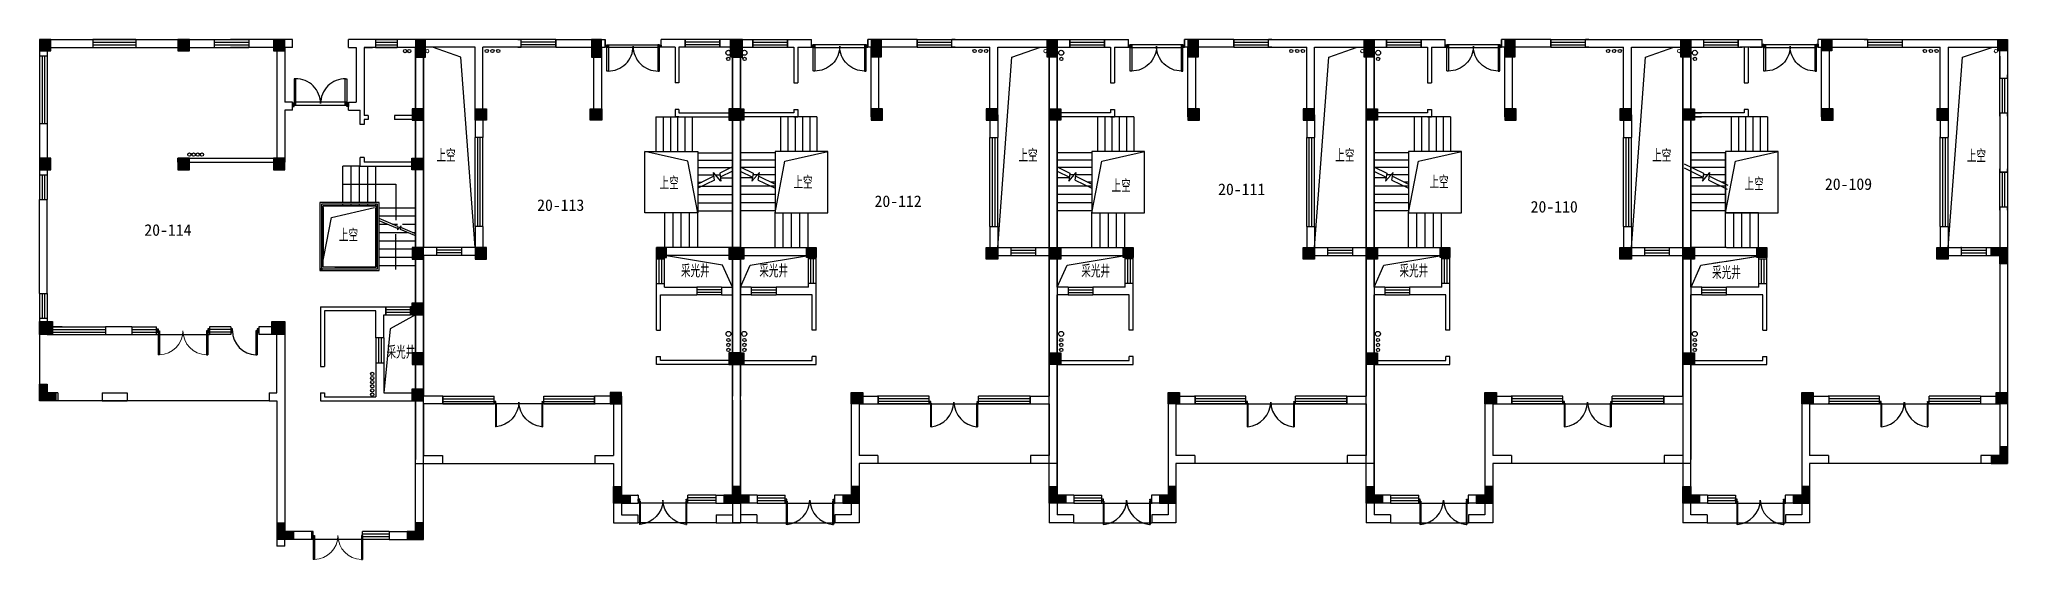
# Model space of a CAD drawing. Extents: x 296441 to 853063, y 459050 to 1117990.
# Drawn here: x 434101 to 493742, y 724480 to 740233 of the extents above; entities that cross this region are included whole.
import ezdxf
from ezdxf.enums import TextEntityAlignment as Align

# ---------------------------------------------------------------- set-up
doc = ezdxf.new("R2010")
doc.units = 0
doc.header["$LTSCALE"] = 1000
for name, pattern in [('20-PLAN-BS01-P$0$BSMT-PLAN-BS01-P$0$BSMT-PLAN-BS01-P$0$HIDDEN2', [4.7625, 3.175, -1.5875]), ('5-GRID$0$CENTER2', [28.575, 19.05, -3.175, 3.175, -3.175]), ('E1-FL01$0$HIDDEN2', [4.7625, 3.175, -1.5875]), ('E4-FL01$0$HIDDEN', [0.375, 0.25, -0.125])]:
    doc.linetypes.add(name, pattern=pattern)
for name, color, linetype in [('0-COL', 50, 'Continuous'), ('0-COL-H1', 170, 'Continuous'), ('16-PLAN-FL01-P$0$A-WALL', 1, 'Continuous'), ('5-GRID$0$G-GRID', 8, '5-GRID$0$CENTER2'), ('A-FL01$0$水条件', 2, 'Continuous'), ('C1-PLAN-FL03-P$0$A-ANNO-IDEN', 2, 'Continuous'), ('dianti-BM01$0$A-STRS', 4, 'Continuous'), ('DIM_LEAD', 3, 'Continuous'), ('DIM_SYMB', 3, 'Continuous'), ('DZ-3-PLAN-FL01$0$A-DOOR', 4, 'Continuous'), ('DZ-3-PLAN-FL01$0$H-FL01-GN$0$A_CUR_FRAME', 112, 'Continuous'), ('DZ-3-TEXT-FL01$0$A-ROOM-IDEN', 4, 'Continuous'), ('DZ-TEXT-FL01$0$A-ROOM-IDEN', 4, 'Continuous'), ('E1-BS01-18-19$0$A-OVLK', 140, 'Continuous'), ('E1-FL01$0$A-ANNO-SYMB', 6, 'Continuous'), ('E1-FL01$0$A-HOLE', 211, 'Continuous'), ('E1-FL01$0$A-STRS', 4, 'Continuous'), ('E1-FL01$0$A-WALL-INTR', 51, 'E1-FL01$0$HIDDEN2'), ('E1-FL02$0$A-PLUM', 4, 'Continuous'), ('E1-FL02$0$A-STRS', 4, 'Continuous'), ('E1-FL03$0$A-HOLE', 211, 'Continuous'), ('E1-FL03$0$A-STRS', 4, 'Continuous'), ('E2-E3-FL01$0$A-WALL', 1, 'Continuous'), ('E2-E3-FL01$0$E1-FL01$0$A-FLOR', 23, 'Continuous'), ('E2-E3-FL01$0$E1-FL01$0$A-HOLE', 211, 'Continuous'), ('E2-E3-FL01$0$E1-FL01$0$A-WALL', 1, 'Continuous'), ('E2-E3-FL01$0$huachuangN$0$A-OVLK', 140, 'Continuous'), ('E2-E3-FL01$0$huachuangN$0$A-SECT-STONE', 42, 'Continuous'), ('E2-E3-FL01$0$huachuangN$0$A-WALL', 1, 'Continuous'), ('E2-E3-FL01$0$menchuangtao1$0$A-WALL', 1, 'Continuous'), ('E2-E3-FL01$0$menchuangtao2$0$A-WALL', 1, 'Continuous'), ('E4-FL01$0$A-HOLE', 211, 'Continuous'), ('E4-FL01$0$A-OVLK', 140, 'Continuous'), ('E4-FL01$0$A-SECT-STONE', 42, 'Continuous'), ('E4-FL01$0$A-WALL', 1, 'Continuous'), ('G-FL01$0$A-ANNO-ARRW', 2, 'Continuous'), ('G-FL01$0$A-ANNO-SYMB', 6, 'Continuous'), ('G-FL01$0$A-DOOR', 4, 'Continuous'), ('G-FL01$0$A-HOLE', 211, 'Continuous'), ('G-FL01$0$A-OVLK', 140, 'Continuous'), ('G-FL01$0$A-STRS', 4, 'Continuous'), ('G-FL01$0$A-WALL', 1, 'Continuous'), ('G-FL01$0$M3b-FL01$0$A-WIND', 4, 'Continuous'), ('G-FL01$0$M3b-FL01$0$A_OTHER_0', 14, 'Continuous'), ('H-BM01$0$A-HRAL', 5, 'Continuous'), ('H-BM01$0$A-STRS', 4, 'Continuous'), ('huachuangN$0$A-SECT-STONE', 42, 'Continuous'), ('huachuangN$0$A-SECT-WIND', 155, 'Continuous'), ('huachuangN$0$A-WALL', 1, 'Continuous'), ('menchuangtao1$0$A-WALL', 1, 'Continuous'), ('menchuangtao1$0$A_CUR_FRAME', 112, 'Continuous'), ('mentouS-2$0$A-WALL', 1, 'Continuous'), ('mentouS-2$0$M3b-FL01$0$A-WIND', 4, 'Continuous'), ('mentouS-2$0$M3b-FL01$0$A_OTHER_0', 14, 'Continuous'), ('WALL', 242, 'Continuous'), ('WALL-MOVE', 41, 'Continuous'), ('ZT2_分格--轮廓-------LM、DY', 80, 'Continuous')]:
    doc.layers.add(name, color=color, linetype=linetype)
doc.layers.add('E1-BS01-18-19$0$ENTR-DETL-P$0$A-ANNO-NPLT', color=215, linetype='Continuous', plot=False)
doc.layers.add('E1-FL02$0$P-SEWG-EQPM', color=4, linetype='Continuous', lineweight=0)
doc.styles.add('C1-PLAN-FL03-P$0$GOA_03_黑体_1.00', font='simhei.ttf')
doc.styles.get("Standard").update_dxf_attribs({"font": 'gbenor.shx', "bigfont": 'gbcbig.shx'})

# ---------------------------------------------------------------- blocks, each defined once
blk = doc.blocks.new('C1-PLAN-FL03-P$0$GOA_A-roomnumber1')
blk = doc.blocks.new('G-FL01$0$$DorLib2D$00000002')
for p, q in [((-0.5, 0), (-0.5, 0.4875)), ((-0.475, 0.4875), (-0.5, 0.4875)), ((-0.475, 0), (-0.475, 0.4875)), ((0.475, 0), (0.475, 0.4875)), ((0.475, 0.4875), (0.5, 0.4875)), ((0.5, 0), (0.5, 0.4875)), ((-0.5, 0), (-0.475, 0)), ((0.5, 0), (0.475, 0))]:
    blk.add_line(p, q)
at = {"lineweight": 13}
for centre, start, end in [((-0.4875, 0), 0, 88.53072), ((0.4875, 0), 91.46928, 180)]:
    blk.add_arc(centre, 0.4875, start, end, dxfattribs=at)
blk = doc.blocks.new('A$C5F0F141B')
at = {"color": 2}
for p, q in [((-4521, 14899, -15), (-5821, 14899, -15)), ((-4521, 14899, -15), (-4521, 14659, -15)), ((-2146, 14899, -8), (-1096, 14899, -8)), ((-2096, 14899), (-1146, 14899, -15)), ((2749, 14899, -15), (2749, 14659, -15)), ((3399, 14899, -15), (3399, 14659, -15)), ((-3891, 5959), (-2291, 5959, 4)), ((854, -241, -26), (854, -1, -15)), ((2354, -241, -26), (2354, -1, -15))]:
    blk.add_line(p, q, dxfattribs=at)
for points, elevation in [([(-5821, 14899), (-4521, 14899)], -15), ([(-5821, 14819), (-4521, 14819)], -15), ([(-5821, 14739), (-4521, 14739)], -15), ([(-5821, 14659), (-4521, 14659)], -15), ([(-2146, 14899), (-1096, 14899)], -8), ([(-2146, 14819), (-1096, 14819)], -8), ([(-2146, 14739), (-1096, 14739)], -8), ([(-2146, 14659), (-1096, 14659)], -8), ([(2749, 14899), (3399, 14899)], -15), ([(2749, 14819), (3399, 14819)], -15), ([(2749, 14739), (3399, 14739)], -15), ([(2749, 14659), (3399, 14659)], -15), ([(2279, 11059), (1759, 11059)], -15), ([(3059, 6799), (3809, 6799)], -15), ([(3059, 6719), (3809, 6719)], -15), ([(3059, 6639), (3809, 6639)], -15), ([(-7441, 6458), (-7201, 6458)], -15), ([(-1641, 6199), (-2291, 6199), (-2291, 5959)], 4), ([(-1641, 6119), (-2291, 6119)], 4), ([(-1641, 6039), (-2291, 6039)], 4), ([(-1641, 6199), (-1641, 5959)], 4), ([(3059, 6559), (3809, 6559)], -15), ([(-1641, 5959), (-2291, 5959)], 4), ([(2759, 5859), (2759, 5109)], -15), ([(2839, 5859), (2839, 5109)], -15), ([(2919, 5859), (2919, 5109)], -15), ([(2999, 5859), (2999, 5109)], -15), ([(-481, 3959), (-6881, 3959)], -15)]:
    blk.add_lwpolyline(points, dxfattribs=dict(at, elevation=elevation))
for points in [[(4199, -241), (4199, 14359)], [(-3891, 5959), (-3891, 6199)], [(-7441, 5959), (-7441, 4459)], [(-4641, 5959), (-3891, 5959)]]:
    blk.add_lwpolyline(points, dxfattribs=at)
at = {"layer": '0-COL-H1', "color": 2}
for p, q in [((4199, 259), (3959, 259)), ((3959, 259), (3959, -1)), ((4199, -241), (4199, 259)), ((3699, -1), (3699, -241)), ((3959, -1), (3699, -1)), ((3699, -241), (4199, -241))]:
    blk.add_line(p, q, dxfattribs=at)
for points in [[(-7091, 14899), (-7441, 14899), (-7441, 14549), (-7091, 14549)], [(-2891, 14899), (-3241, 14899), (-3241, 14549), (-2891, 14549)], [(-1, 14899), (-351, 14899), (-351, 14549), (-1, 14549)], [(4259, 14899), (3959, 14899), (3959, 14359), (4259, 14359)], [(-7091, 11299), (-7441, 11299), (-7441, 10949), (-7091, 10949)], [(-2891, 11299), (-3241, 11299), (-3241, 10949), (-2891, 10949)], [(-1, 11299), (-351, 11299), (-351, 10949), (-1, 10949)], [(4199, 10949), (3849, 10949), (3849, 11299), (4199, 11299)], [(4199, 6909), (3849, 6909), (3849, 6559), (4199, 6559)], [(-7441, 6359), (-7041, 6359), (-7041, 5959), (-7441, 5959)], [(-401, 6359), (-1, 6359), (-1, 5959), (-401, 5959)], [(0, 260), (0, 0), (260, 0), (260, -240), (-240, -240), (-240, 260)]]:
    blk.add_lwpolyline(points, close=True, dxfattribs=at)
at = {"layer": '0-COL-H1', "color": 2, "elevation": 0}
for points in [[(-7201, 4459), (-7201, 4199), (-6941, 4199), (-6941, 3959), (-7441, 3959), (-7441, 4459)], [(4199, 4309), (3849, 4309), (3849, 3959), (4199, 3959)]]:
    blk.add_lwpolyline(points, close=True, dxfattribs=at)
at = {"layer": '0-COL-H1', "color": 2}
for points in [[(-7441, 14549), (-7441, 14899), (-7091, 14549), (-7091, 14899)], [(-3241, 14549), (-3241, 14899), (-2891, 14549), (-2891, 14899)], [(-351, 14549), (-351, 14899), (-1, 14549), (-1, 14899)], [(3959, 14359), (3959, 14899), (4259, 14359), (4259, 14899)], [(-7441, 10949), (-7441, 11299), (-7091, 10949), (-7091, 11299)], [(-3241, 10949), (-3241, 11299), (-2891, 10949), (-2891, 11299)], [(-351, 10949), (-351, 11299), (-1, 10949), (-1, 11299)], [(3849, 11299), (3849, 10949), (4199, 11299), (4199, 10949)], [(3849, 6559), (3849, 6909), (4199, 6559), (4199, 6909)], [(-7041, 5959), (-7041, 6359), (-7441, 5959), (-7441, 6359)], [(-1, 5959), (-1, 6359), (-401, 5959), (-401, 6359)], [(-7201, 4459, 0), (-7441, 4459, 0), (-7201, 4199, 0), (-7441, 3959, 0)], [(-7201, 4199, 0), (-7441, 3959, 0), (-6941, 4199, 0), (-6941, 3959, 0)], [(3849, 3959, 0), (3849, 4309, 0), (4199, 3959, 0), (4199, 4309, 0)], [(0, 260), (-240, 260), (0, 0), (-240, -240)], [(0, 0), (-240, -240), (260, 0), (260, -240)], [(3959, 259), (4199, 259), (3959, -1), (4199, -241)], [(3959, -1), (4199, -241), (3699, -1), (3699, -241)]]:
    blk.add_solid(points, dxfattribs=at)
at = {"layer": 'A-FL01$0$水条件', "color": 2}
for centre in [(3642, 14547, -15), (3767, 14547, -15), (-2893, 11410, -15), (-2768, 11410, -15), (-2643, 11410, -15), (-2518, 11410, -15), (2647, 4771, -15), (2647, 4646, -15), (2647, 4521, -15), (2647, 4396, -15), (2647, 4271, -15), (2647, 4146, -15)]:
    blk.add_circle(centre, 50, dxfattribs=at)
at = {"layer": 'dianti-BM01$0$A-STRS', "color": 2, "ltscale": 0.1, "elevation": -15}
blk.add_lwpolyline([(1759, 7999), (2759, 7999), (2759, 9789)], dxfattribs=at)
at = {"layer": 'DIM_LEAD', "color": 2, "const_width": 40}
blk.add_lwpolyline([(1127, 7956, 1), (1090, 7941, 1)], format="xyb", close=True, dxfattribs=at)
at = {"layer": 'E1-FL01$0$A-WALL-INTR', "color": 2, "ltscale": 0.08, "extrusion": (8.34702e-21, 4.5439e-05, 1)}
blk.add_line((-3241, 11179, -15), (-3241, 11299, -15), dxfattribs=at)
at = {"layer": 'E1-FL03$0$A-HOLE', "color": 2, "linetype": 'ByBlock'}
for p, q in [((2759, 9859, -15), (1159, 9859, -15)), ((1159, 9809, -15), (1159, 8329, -15))]:
    blk.add_line(p, q, dxfattribs=at)
at = {"layer": 'E1-FL03$0$A-HOLE', "color": 2, "linetype": 'ByBlock', "elevation": -15}
blk.add_lwpolyline([(1109, 7949), (1409, 9509), (2709, 9809)], dxfattribs=at)
blk.add_lwpolyline([(1159, 9859), (2759, 9859), (2759, 7999), (1159, 7999)], close=True, dxfattribs=at)
at = {"layer": 'G-FL01$0$A-ANNO-ARRW', "color": 2, "extrusion": (2.78234e-21, 2.27195e-05, 1), "elevation": 0}
for points in [[(1759, 10519), (3359, 10519), (3359, 9429)], [(3359, 7929), (3359, 8999)]]:
    blk.add_lwpolyline(points, dxfattribs=at)
at = {"layer": 'G-FL01$0$A-ANNO-ARRW', "color": 2, "extrusion": (2.78234e-21, 2.27195e-05, 1)}
for points in [[(3335, 9569, 0), (3359, 9429, 0), (3382, 9569, 0)], [(3335, 8859, 0), (3359, 8999, 0), (3382, 8859, 0)]]:
    blk.add_solid(points, dxfattribs=at)
at = {"layer": 'G-FL01$0$A-ANNO-SYMB', "color": 2, "extrusion": (2.78234e-21, 2.27195e-05, 1)}
for p, q in [((3421, 9238, -15), (2859, 9473, -15)), ((3413, 9178, -15), (2859, 9408, -15)), ((3519, 9258, -15), (3406, 9129, -15)), ((3421, 9238, -15), (3406, 9129, -15)), ((3502, 9141, -15), (3519, 9258, -15)), ((3939, 8960, -15), (3502, 9141, -15)), ((3939, 9024, -15), (3511, 9201, -15))]:
    blk.add_line(p, q, dxfattribs=at)
at = {"layer": 'G-FL01$0$A-DOOR', "color": 2, "extrusion": (-8.34702e-21, 4.5439e-05, 1)}
for p, q in [((-841, 6079), (-879, 6079)), ((-879, 6079), (-879, 5347)), ((-841, 6079), (-841, 5347)), ((-879, 5347), (-841, 5347))]:
    blk.add_line(p, q, dxfattribs=at)
at = {"layer": 'G-FL01$0$A-DOOR', "color": 2}
blk.add_arc((-860, 6079), 731, 180, 268.53072, dxfattribs=at)
at = {"layer": 'G-FL01$0$A-HOLE', "color": 2, "elevation": -15}
blk.add_lwpolyline([(3959, 6559), (3193, 6132), (2999, 4199)], dxfattribs=at)
at = {"layer": 'G-FL01$0$A-OVLK', "color": 2, "extrusion": (8.34702e-21, 4.5439e-05, 1)}
for p, q in [((-7441, 14404, -15), (-7441, 12354, -15)), ((-7360, 14404, 5), (-7360, 12354, 5)), ((-7281, 14404, -5), (-7281, 12354, -5)), ((-7201, 14404, -15), (-7201, 12354, -15)), ((-7441, 10799, -15), (-7441, 10049, -15)), ((-7359, 10799, -46), (-7359, 10049, -46)), ((-7281, 10799, -15), (-7281, 10049, -15)), ((-7201, 10799, -15), (-7201, 10049, -15)), ((-7441, 7209, -15), (-7441, 6458, -15)), ((-7360, 7209, -15), (-7360, 6458, 5)), ((-7281, 7209, -15), (-7281, 6458, -5)), ((-7201, 7209, -15), (-7201, 6458, -15)), ((854, -1, -15), (804, -1, -15)), ((854, -81, -15), (804, -81, -15)), ((854, -161, -15), (804, -161, -15)), ((3154, -241, -15), (804, -241, -15)), ((3154, -1, -15), (2354, -1, -15)), ((3154, -81, -15), (2354, -81, -15)), ((3154, -161, -15), (2354, -161, -15))]:
    blk.add_line(p, q, dxfattribs=at)
at = {"layer": 'G-FL01$0$A-OVLK', "color": 2, "extrusion": (-8.34702e-21, 4.5439e-05, 1)}
for p, q in [((-7041, 6199), (-5441, 6199)), ((-7041, 6119), (-5441, 6119)), ((-7041, 6039), (-5441, 6039)), ((-4641, 6199), (-3891, 6199)), ((-4641, 6119, 6), (-3891, 6119, 6)), ((-4641, 6039, 11), (-3891, 6039, 11)), ((-7041, 5959), (-5441, 5959))]:
    blk.add_line(p, q, dxfattribs=at)
at = {"layer": 'G-FL01$0$A-STRS', "color": 2, "ltscale": 0.1, "extrusion": (2.78234e-21, 2.27195e-05, 1)}
for p, q in [((1759, 9959, -15), (1759, 11059, -15)), ((2009, 9959, -15), (2009, 11059, -15)), ((2259, 9959, -15), (2259, 11057, -15)), ((2509, 9959, -15), (2509, 11059, -15)), ((2759, 9959, -15), (2759, 11059, -15)), ((1759, 9859, -15), (1759, 9909, -15)), ((2009, 9859, -15), (2009, 9909, -15)), ((2259, 9859, -15), (2259, 9909, -15)), ((2509, 9859, -15), (2509, 9909, -15)), ((2759, 9859, -15), (2759, 9909, -15)), ((2759, 9804, -15), (2809, 9804, -15)), ((2759, 9554, -15), (2809, 9554, -15)), ((2859, 9804, -15), (3939, 9804, -15)), ((2859, 9554, -15), (3939, 9554, -15)), ((2759, 9304, -15), (2809, 9304, -15)), ((2759, 9054, -15), (2809, 9054, -15)), ((2859, 9304, -15), (3111, 9304, -15)), ((2859, 9054, -15), (3712, 9054, -15)), ((3264, 9304, -15), (3413, 9304, -15)), ((3564, 9304, -15), (3939, 9304, -15)), ((3867, 9054, -15), (3939, 9054, -15)), ((2759, 8804, -15), (2809, 8804, -15)), ((2759, 8554, -15), (2809, 8554, -15)), ((2859, 8804, -15), (3939, 8804, -15)), ((2859, 8554, -15), (3939, 8554, -15)), ((2759, 8304, -15), (2809, 8304, -15)), ((2759, 8054, -15), (2809, 8054, -15)), ((2859, 8304, -15), (3939, 8304, -15)), ((2859, 8054, -15), (3939, 8054, -15))]:
    blk.add_line(p, q, dxfattribs=at)
at = {"layer": 'G-FL01$0$A-STRS', "color": 2, "ltscale": 0.1}
for p, q in [((1759, 9859, -15), (2759, 9859, -15)), ((2759, 9859, -15), (2759, 8054, -15))]:
    blk.add_line(p, q, dxfattribs=at)
at = {"layer": 'G-FL01$0$A-WALL', "color": 2}
for p, q in [((-7441, 7209), (-7441, 10049)), ((-7201, 7209), (-7201, 10049)), ((3959, -1), (3959, 3959)), ((3164, -1), (3959, -1)), ((3164, -241), (4199, -241))]:
    blk.add_line(p, q, dxfattribs=at)
at = {"layer": 'G-FL01$0$M3b-FL01$0$A-WIND', "color": 2, "extrusion": (8.34702e-21, -4.5439e-05, 1), "elevation": -4}
for points in [[(329, 12920), (329, 13700, 0.414214), (319, 13710), (289, 13710, 0.414214), (279, 13700), (279, 12920, 0.414214), (289, 12910), (319, 12910, 0.414214)], [(1829, 12920), (1829, 13700, -0.414214), (1839, 13710), (1869, 13710, -0.414214), (1879, 13700), (1879, 12920, -0.414214), (1869, 12910), (1839, 12910, -0.414214)]]:
    blk.add_lwpolyline(points, format="xyb", close=True, dxfattribs=at)
at = {"layer": 'G-FL01$0$M3b-FL01$0$A-WIND', "color": 2, "extrusion": (8.34702e-21, -4.5439e-05, 1)}
for centre, start, end in [((324, 12955, -4), 0.00074, 90.36644), ((1834, 12955, -4), 89.63356, 179.99926)]:
    blk.add_arc(centre, 755, start, end, dxfattribs=at)
at = {"layer": 'G-FL01$0$M3b-FL01$0$A_OTHER_0', "color": 2, "extrusion": (8.34702e-21, -4.5439e-05, 1), "elevation": -4}
blk.add_lwpolyline([(289, 12910), (1869, 12910, 0.414214), (1879, 12920), (1879, 12990, 0.414214), (1869, 13000), (289, 13000, 0.414214), (279, 12990), (279, 12920, 0.414214)], format="xyb", close=True, dxfattribs=at)
at = {"layer": 'G-FL01$0$M3b-FL01$0$A_OTHER_0', "color": 2, "extrusion": (8.34702e-21, -4.5439e-05, 1)}
for centre in [(304, 12955, -4), (1854, 12955, -4)]:
    blk.add_circle(centre, 15, dxfattribs=at)
at = {"layer": 'H-BM01$0$A-HRAL', "color": 2, "elevation": -15}
for points in [[(1059, 7899), (2859, 7899), (2859, 9959), (1059, 9959)], [(1109, 7949), (2809, 7949), (2809, 9909), (1109, 9909)]]:
    blk.add_lwpolyline(points, close=True, dxfattribs=at)
at = {"layer": 'H-BM01$0$A-STRS', "color": 2, "ltscale": 0.1}
blk.add_line((1509, 7999, -15), (2759, 7999, -15), dxfattribs=at)
at = {"layer": 'menchuangtao1$0$A-WALL', "color": 2, "extrusion": (8.34702e-21, 4.5439e-05, 1)}
for p, q in [((229, 12999, -27), (209, 12999, -27)), ((229, 12759, -27), (209, 12759, -27)), ((229, 12759, -27), (229, 12999, -27)), ((1929, 12999, -27), (1949, 12999, -27)), ((1929, 12759, -27), (1929, 12999, -27)), ((1929, 12759, -27), (1949, 12759, -27)), ((3809, 6799, -15), (3809, 6559, -15))]:
    blk.add_line(p, q, dxfattribs=at)
at = {"layer": 'menchuangtao1$0$A_CUR_FRAME', "color": 2, "extrusion": (8.34702e-21, 4.5439e-05, 1)}
for p, q in [((279, 12867, -4), (229, 12972, -4)), ((279, 12972, -4), (229, 12867, -4)), ((1879, 12867, -4), (1929, 12972, -4)), ((1879, 12972, -4), (1929, 12867, -4))]:
    blk.add_line(p, q, dxfattribs=at)
at = {"layer": 'menchuangtao1$0$A_CUR_FRAME', "color": 2, "extrusion": (-8.34702e-21, 4.5439e-05, 1)}
for p, q in [((-3841, 6131, 5), (-3891, 6026, 5)), ((-3841, 6026, 5), (-3891, 6131, 5)), ((-2341, 6131, 5), (-2291, 6026, 5)), ((-2341, 6026, 5), (-2291, 6131, 5)), ((-1641, 6131, 0), (-1591, 6026, 0)), ((-1641, 6026, 0), (-1591, 6131, 0)), ((-841, 6131, 0), (-791, 6026, 0)), ((-841, 6026, 0), (-791, 6131, 0))]:
    blk.add_line(p, q, dxfattribs=at)
at = {"layer": 'menchuangtao1$0$A_CUR_FRAME', "color": 2, "extrusion": (8.34702e-21, 4.5439e-05, 1), "elevation": -3}
for points in [[(229, 12972), (229, 12867), (279, 12867), (279, 12972)], [(1929, 12972), (1929, 12867), (1879, 12867), (1879, 12972)]]:
    blk.add_lwpolyline(points, close=True, dxfattribs=at)
at = {"layer": 'menchuangtao1$0$A_CUR_FRAME', "color": 2, "extrusion": (-8.34702e-21, 4.5439e-05, 1)}
for points, elevation in [([(-3891, 6026), (-3891, 6131), (-3841, 6131), (-3841, 6026)], 5), ([(-2291, 6026), (-2291, 6131), (-2341, 6131), (-2341, 6026)], 5), ([(-1591, 6026), (-1591, 6131), (-1641, 6131), (-1641, 6026)], 0), ([(-791, 6026), (-791, 6131), (-841, 6131), (-841, 6026)], 0)]:
    blk.add_lwpolyline(points, close=True, dxfattribs=dict(at, elevation=elevation))
at = {"layer": 'WALL', "color": 2, "extrusion": (8.34702e-21, 4.5439e-05, 1)}
for p, q in [((-7441, 14899, -15), (-7441, 14404, -15)), ((-7441, 14899, -15), (-5821, 14899, -15)), ((-7201, 14659, -15), (-5821, 14659, -15)), ((-7201, 14549), (-7201, 14404, -15)), ((-5821, 14899, -15), (-5821, 14659, -15)), ((-4521, 14899, -15), (-2146, 14899, -8)), ((-4521, 14659, -15), (-2146, 14659, -8)), ((-2146, 14899, -8), (-2146, 14659, -8)), ((229, 14899, -15), (-1646, 14899, -15)), ((-241, 14659, -15), (-1646, 14659, -15)), ((-1096, 14899, -8), (-1096, 14659, -8)), ((-241, 14659, -15), (-241, 11299, -15)), ((229, 14659, -15), (229, 14899, -15)), ((1929, 14659, -15), (1929, 14899, -15)), ((4199, 14899, -15), (1929, 14899, -15)), ((1929, 14659, -15), (2159, 14659, -15)), ((2399, 14659, -15), (2649, 14659, -15)), ((3959, 14659, -15), (2399, 14659, -15)), ((2399, 14659, -15), (2399, 12599, -15)), ((3959, 12599, -15), (3959, 14659, -15)), ((229, 12999, -15), (-1, 12999, -15)), ((-1, 12759, -15), (-1, 11179, -15)), ((229, 12759, -15), (-1, 12759, -15)), ((1929, 12999, -15), (2159, 12999, -15)), ((1929, 12759, -15), (2279, 12759, -15)), ((2279, 12479, -15), (2279, 12759, -15)), ((2519, 12599, -15), (2399, 12599, -15)), ((2519, 12599, -15), (2519, 12479, -15)), ((3959, 12599, -15), (3319, 12599, -15)), ((3319, 12599, -15), (3319, 12479, -15)), ((-7441, 12354, -15), (-7441, 10799, -15)), ((-7201, 12354, -15), (-7201, 10799, -15)), ((2279, 12326, -15), (2279, 12479, -15)), ((2399, 12326, -15), (2279, 12326, -15)), ((2519, 12479, -15), (2399, 12479, -15)), ((2399, 12479, -15), (2399, 12326, -15)), ((3959, 12479, -15), (3319, 12479, -15)), ((3959, 11179, -15), (3959, 12479, -15)), ((-3241, 11299, -15), (-241, 11299, -15)), ((-3241, 11179, -15), (-1, 11179, -15)), ((2399, 11326, -15), (2279, 11326, -15)), ((2279, 11059, -15), (2279, 11326, -15)), ((2399, 11326, -15), (2399, 11179, -15)), ((3959, 11179, -15), (2399, 11179, -15)), ((3959, 6909), (3959, 11059, -15)), ((-7441, 7209, -15), (-7441, 10049, -15)), ((-7201, 7209, -15), (-7201, 10049, -15)), ((1079, 6799, -15), (1079, 4999, -15)), ((1079, 6799, -15), (3059, 6799, -15)), ((2759, 6679, -15), (1199, 6679, -15)), ((1199, 6679, -15), (1199, 4999, -15)), ((2759, 5859, -15), (2759, 6679, -15)), ((3059, 6799, -15), (3059, 6559, -15)), ((3059, 6559, -15), (3059, 6799, -15)), ((3809, 6559, -15), (3809, 6799, -15)), ((3849, 6799), (3809, 6799, -15)), ((-7201, 6459, -15), (-7201, 6199, -15)), ((-6746, 6199, -15), (-7201, 6199, -15)), ((-4641, 6199), (-5441, 6199)), ((-1, 6199, -15), (-791, 6199)), ((-1, 6199, -15), (-1, -1, -15)), ((2999, 5859, -15), (2999, 6559, -15)), ((2999, 6559, -15), (3059, 6559, -15)), ((3959, 6559, -15), (3809, 6559, -15)), ((3959, 4199, -15), (3959, 6559, -15)), ((-7201, 5959, -15), (-7041, 5959, 0)), ((-5441, 5959), (-4641, 5959)), ((-241, 5959, -15), (-791, 5959)), ((-241, 4199, -15), (-241, 5959, -15)), ((2999, 5859, -15), (2759, 5859, -15)), ((1079, 4999, -15), (1199, 4999, -15)), ((2759, 5109, -15), (2999, 5109, -15)), ((2759, 5109, -15), (2759, 4079, -15)), ((2999, 5109, -15), (2999, 4199, -15)), ((-6881, 4199, -15), (-7201, 4199, -15)), ((-6881, 4199, -15), (-6881, 3959, -15)), ((-6881, 4199, -15), (-6881, 3959, -15)), ((-481, 4199, -15), (-481, 3959, -15)), ((-481, 4199, -15), (-481, 3959, -15)), ((-481, 4199, -15), (-241, 4199, -15)), ((1079, 4199, -15), (1199, 4199, -15)), ((1079, 4199, -15), (1079, 3959, -15)), ((1199, 4199, -15), (1199, 4079, -15)), ((2999, 4199, -15), (3959, 4199, -15)), ((-6881, 3959, -15), (-7441, 3959, -15)), ((-481, 3959, -15), (-241, 3959, -15)), ((-241, 3959, -15), (-241, -441, -15)), ((1079, 3959, -15), (3959, 3959, -15)), ((1199, 4079, -15), (2759, 4079, -15)), ((3959, -1, -15), (3959, 3959, -15)), ((-1, -441, -15), (-241, -441, -15)), ((804, -1, -15), (-1, -1, -15)), ((-1, -441, -15), (-1, -241, -15)), ((804, -241, -15), (-1, -241, -15)), ((804, -1, -15), (804, -241, -15)), ((3154, -1, -15), (3154, -241, -15)), ((3154, -1, -15), (3959, -1, -15)), ((3154, -241, -15), (3959, -241, -15))]:
    blk.add_line(p, q, dxfattribs=at)
at = {"layer": 'WALL', "color": 2}
for p, q in [((-7441, 14404, -15), (-7201, 14404, -15)), ((229, 12759, -15), (229, 12999, -15)), ((1929, 12759, -15), (1929, 12999, -15)), ((-7441, 12354, -15), (-7201, 12354, -15)), ((-7441, 10799, -15), (-7201, 10799, -15)), ((2279, 11059, -15), (3959, 11059, -15)), ((-7441, 10049, -15), (-7201, 10049, -15)), ((-7441, 7209, -15), (-7201, 7209, -15)), ((-7441, 6459, -15), (-7441, 6359))]:
    blk.add_line(p, q, dxfattribs=at)
at = {"layer": 'WALL', "color": 2, "extrusion": (-8.34702e-21, 4.5439e-05, 1)}
for p, q in [((-7041, 6199), (-7041, 5959)), ((-5441, 6199), (-5441, 5959)), ((-4641, 6199), (-4641, 5959)), ((-791, 6199), (-791, 5959)), ((-5541, 4199), (-5541, 3959)), ((-5541, 4199), (-5541, 3959)), ((-5541, 4199), (-4781, 4199)), ((-4781, 4199), (-4781, 3959)), ((-4781, 4199), (-4781, 3959)), ((-5541, 3959), (-4781, 3959))]:
    blk.add_line(p, q, dxfattribs=at)
at = {"layer": 'WALL', "color": 2, "extrusion": (8.34702e-21, 4.5439e-05, 1), "elevation": 0}
for points in [[(229, 14659), (-1, 14659), (-1, 12999)], [(2159, 14659), (2159, 14659), (2159, 12999)]]:
    blk.add_lwpolyline(points, dxfattribs=at)
at = {"layer": 'C1-PLAN-FL03-P$0$A-ANNO-IDEN', "color": 2}
ref = blk.add_blockref('C1-PLAN-FL03-P$0$GOA_A-roomnumber1', (-3548, 9399, 0), dxfattribs=at)
ref.add_attrib('房间编号', '20-114', dxfattribs={"layer": '0', "color": 2, "height": 350, "style": 'C1-PLAN-FL03-P$0$GOA_03_黑体_1.00'}).set_placement((-3546, 8954, 0), align=Align.CENTER)
at = {"layer": 'G-FL01$0$A-DOOR', "color": 2, "extrusion": (-8.34702e-21, 4.5439e-05, 1), "xscale": -1500, "yscale": 1500.000000000002, "zscale": 1500, "rotation": 180}
blk.add_blockref('G-FL01$0$$DorLib2D$00000002', (-3091, 6079, 5), dxfattribs=at)
at = {"layer": 'G-FL01$0$A-DOOR', "color": 2, "extrusion": (8.34702e-21, 4.5439e-05, 1), "xscale": 1500, "yscale": 1500, "zscale": 1500, "rotation": 180.0000000207457}
blk.add_blockref('G-FL01$0$$DorLib2D$00000002', (1604, -121, -26), dxfattribs=at)
at = {"layer": 'DZ-3-TEXT-FL01$0$A-ROOM-IDEN', "color": 2}
blk.add_text('采光井', height=385.8, dxfattribs=at).set_placement((3079, 5233, -15))
at = {"layer": 'DZ-TEXT-FL01$0$A-ROOM-IDEN', "color": 2}
blk.add_text('上空', height=385.8, dxfattribs=at).set_placement((1635, 8776, 0))
blk = doc.blocks.new('DZ-3-PLAN-FL01$0$DR_D02')
at = {"color": 2}
for p, q in [((-0.46, 0.495), (-0.475, 0.495)), ((-0.475, 0.02), (-0.475, 0.495)), ((-0.46, 0.02), (-0.46, 0.495)), ((0.46, 0.02), (0.46, 0.495)), ((0.46, 0.495), (0.475, 0.495)), ((0.475, 0.02), (0.475, 0.495)), ((-0.46, 0.02), (-0.5, 0.02)), ((-0.5, 0.02), (-0.5, -0.02)), ((-0.475, 0.02), (-0.475, 0)), ((-0.475, 0), (-0.468, 0)), ((-0.468, 0), (-0.468, -0.02)), ((0.46, 0.02), (0.5, 0.02)), ((0.468, 0), (0.468, -0.02)), ((0.475, 0), (0.468, 0)), ((0.475, 0.02), (0.475, 0)), ((0.5, 0.02), (0.5, -0.02)), ((-0.468, -0.02), (-0.5, -0.02)), ((0.468, -0.02), (0.5, -0.02))]:
    blk.add_line(p, q, dxfattribs=at)
for centre, start, end in [((-0.512, -0.015), 1.6619, 84.1677), ((0.512, -0.015), 95.8323, 178.3381)]:
    blk.add_arc(centre, 0.512, start, end, dxfattribs=at)
blk = doc.blocks.new('mentouS-2$0$M3b-FL01$0$户门1600-P')
at = {"layer": 'mentouS-2$0$M3b-FL01$0$A-WIND'}
for points in [[(-1549, 108), (-1549, -672, -0.414214), (-1559, -682), (-1589, -682, -0.414214), (-1599, -672), (-1599, 108, -0.414214), (-1589, 118), (-1559, 118, -0.414214)], [(-49, 108), (-49, -672, 0.414214), (-39, -682), (-9, -682, 0.414214), (1, -672), (1, 108, 0.414214), (-9, 118), (-39, 118, 0.414214)]]:
    blk.add_lwpolyline(points, format="xyb", close=True, dxfattribs=at)
for centre, start, end in [((-1554, 73), 269.63356, 359.99926), ((-44, 73), 180.00074, 270.36644)]:
    blk.add_arc(centre, 755, start, end, dxfattribs=at)
at = {"layer": 'mentouS-2$0$M3b-FL01$0$A_OTHER_0'}
blk.add_lwpolyline([(-1589, 118), (-9, 118, -0.414214), (1, 108), (1, 38, -0.414214), (-9, 28), (-1589, 28, -0.414214), (-1599, 38), (-1599, 108, -0.414214)], format="xyb", close=True, dxfattribs=at)
for centre in [(-1574, 73), (-24, 73)]:
    blk.add_circle(centre, 15, dxfattribs=at)
blk = doc.blocks.new('A$C56B82491')
at = {"color": 2}
for p, q in [((-3860, 2760), (-3860, 3000)), ((-2360, 2760), (-2360, 3000)), ((2005, -240), (2005, 0))]:
    blk.add_line(p, q, dxfattribs=at)
at = {"layer": '0-COL', "color": 2}
for points in [[(-5940, 13800), (-6240, 13800), (-6240, 13260), (-5940, 13260)], [(-610, 13800), (-910, 13800), (-910, 13260), (-610, 13260)], [(3660, 13800), (3360, 13800), (3360, 13260), (3660, 13260)], [(-6000, 11700), (-6350, 11700), (-6350, 11350), (-6000, 11350)], [(-6000, 11700), (-6350, 11700), (-6350, 11350), (-6000, 11350)], [(-4090, 11350), (-4440, 11350), (-4440, 11700), (-4090, 11700)], [(-600, 11350), (-950, 11350), (-950, 11700), (-600, 11700)], [(3600, 11700), (3250, 11700), (3250, 11350), (3600, 11350)], [(3600, 11700), (3250, 11700), (3250, 11350), (3600, 11350)], [(-6000, 7500), (-6350, 7500), (-6350, 7150), (-6000, 7150)], [(-6000, 7500), (-6350, 7500), (-6350, 7150), (-6000, 7150)], [(-4090, 7500), (-4440, 7500), (-4440, 7150), (-4090, 7150)], [(1360, 7500), (1060, 7500), (1060, 7200), (1360, 7200)], [(3600, 7500), (3250, 7500), (3250, 7150), (3600, 7150)], [(3600, 7500), (3250, 7500), (3250, 7150), (3600, 7150)], [(-6000, 4310), (-6350, 4310), (-6350, 3960), (-6000, 3960)], [(-6000, 4310), (-6350, 4310), (-6350, 3960), (-6000, 3960)], [(3600, 4310), (3250, 4310), (3250, 3960), (3600, 3960)], [(3600, 4310), (3250, 4310), (3250, 3960), (3600, 3960)], [(0, 260), (0, 0), (260, 0), (260, -240), (-240, -240), (-240, 260)], [(3360, 260), (3360, 0), (3100, 0), (3100, -240), (3600, -240), (3600, 260)]]:
    blk.add_lwpolyline(points, close=True, dxfattribs=at)
at = {"layer": '0-COL', "color": 2, "elevation": 0}
blk.add_lwpolyline([(0, 3110), (-350, 3110), (-350, 2760), (0, 2760)], close=True, dxfattribs=at)
at = {"layer": '0-COL-H1', "color": 2}
for p, q in [((-5420, 3000), (-3860, 3000)), ((-5420, 3000), (-3860, 3000)), ((-2360, 3000), (-820, 3000)), ((-2360, 3000), (-820, 3000)), ((-5420, 2920), (-3860, 2920)), ((-5420, 2840), (-3860, 2840)), ((-5420, 2760), (-3860, 2760)), ((-2360, 2920), (-820, 2920)), ((-2360, 2840), (-820, 2840)), ((-2360, 2760), (-820, 2760)), ((-5430, 960), (-810, 960))]:
    blk.add_line(p, q, dxfattribs=at)
for points in [[(-6240, 13260), (-6240, 13800), (-5940, 13260), (-5940, 13800)], [(-910, 13260), (-910, 13800), (-610, 13260), (-610, 13800)], [(3360, 13260), (3360, 13800), (3660, 13260), (3660, 13800)], [(-6350, 11350), (-6350, 11700), (-6000, 11350), (-6000, 11700)], [(-6350, 11350), (-6350, 11700), (-6000, 11350), (-6000, 11700)], [(-4440, 11700), (-4440, 11350), (-4090, 11700), (-4090, 11350)], [(-950, 11700), (-950, 11350), (-600, 11700), (-600, 11350)], [(3250, 11350), (3250, 11700), (3600, 11350), (3600, 11700)], [(3250, 11350), (3250, 11700), (3600, 11350), (3600, 11700)], [(-6350, 7150), (-6350, 7500), (-6000, 7150), (-6000, 7500)], [(-6350, 7150), (-6350, 7500), (-6000, 7150), (-6000, 7500)], [(-4440, 7150), (-4440, 7500), (-4090, 7150), (-4090, 7500)], [(1060, 7200), (1060, 7500), (1360, 7200), (1360, 7500)], [(3250, 7150), (3250, 7500), (3600, 7150), (3600, 7500)], [(3250, 7150), (3250, 7500), (3600, 7150), (3600, 7500)], [(-6350, 3960), (-6350, 4310), (-6000, 3960), (-6000, 4310)], [(-6350, 3960), (-6350, 4310), (-6000, 3960), (-6000, 4310)], [(3250, 3960), (3250, 4310), (3600, 3960), (3600, 4310)], [(3250, 3960), (3250, 4310), (3600, 3960), (3600, 4310)], [(-350, 2760, 0), (-350, 3110, 0), (0, 2760, 0), (0, 3110, 0)], [(0, 260), (-240, 260), (0, 0), (-240, -240)], [(3360, 260), (3600, 260), (3360, 0), (3600, -240)], [(0, 0), (-240, -240), (260, 0), (260, -240)], [(3360, 0), (3600, -240), (3100, 0), (3100, -240)]]:
    blk.add_solid(points, dxfattribs=at)
at = {"layer": '5-GRID$0$G-GRID', "color": 2}
blk.add_line((3360, 13560), (3360, 13800), dxfattribs=at)
at = {"layer": 'dianti-BM01$0$A-STRS', "color": 2, "ltscale": 0.1}
for p, q in [((2994, 9605), (3360, 9605)), ((2310, 9355), (3360, 9355)), ((2310, 9105), (3360, 9105)), ((1560, 7500), (1560, 8550)), ((1810, 7500), (1810, 8550)), ((2060, 7500), (2060, 8550)), ((2310, 8855), (3360, 8855)), ((2310, 8605), (3360, 8605)), ((2310, 7500), (2310, 8550))]:
    blk.add_line(p, q, dxfattribs=at)
at = {"layer": 'DIM_SYMB', "color": 2}
for points in [[(1040, 10935, 0, 0, 0), (2835, 10935, 0, 0, 0), (2835, 10155, 80, 0, 0), (2835, 9855, 0, 0, 0)], [(1310, 8025, 0, 0, 0), (2835, 8025, 0, 0, 0), (2835, 9055, 80, 0, 0), (2835, 9355, 0, 0, 0)]]:
    blk.add_lwpolyline(points, format="xyseb", dxfattribs=at)
at = {"layer": 'E1-BS01-18-19$0$A-OVLK', "color": 2}
for p, q in [((-1995, 13800), (-3045, 13800)), ((-1995, 13720), (-3045, 13720)), ((2980, 13800), (1930, 13800)), ((2980, 13720), (1930, 13720)), ((-1995, 13640), (-3045, 13640)), ((-1995, 13560), (-3045, 13560)), ((2980, 13640), (1930, 13640)), ((2980, 13560), (1930, 13560)), ((-4440, 8130), (-4440, 10830)), ((-4360, 8130), (-4360, 10830)), ((-4280, 8130), (-4280, 10830)), ((-4200, 8130), (-4200, 10830)), ((-4845, 7500), (-5595, 7500)), ((-4845, 7420), (-5595, 7420)), ((-4845, 7340), (-5595, 7340)), ((-4845, 7260), (-5595, 7260)), ((1060, 6405), (1060, 7155)), ((1140, 6405), (1140, 7155)), ((1220, 6405), (1220, 7155)), ((1300, 6405), (1300, 7155)), ((3030, 6300), (2280, 6300)), ((3030, 6220), (2280, 6220)), ((3030, 6140), (2280, 6140)), ((3030, 6060), (2280, 6060))]:
    blk.add_line(p, q, dxfattribs=at)
at = {"layer": 'E1-BS01-18-19$0$ENTR-DETL-P$0$A-ANNO-NPLT', "color": 2}
for centre, radius in [((3236, 13394), 75), ((3234, 13208), 50), ((3241, 4883), 75), ((3239, 4697), 50), ((3239, 4547), 50), ((3239, 4397), 50)]:
    blk.add_circle(centre, radius, dxfattribs=at)
at = {"layer": 'E1-FL01$0$A-ANNO-SYMB', "color": 2}
for p, q in [((2798, 9659), (2310, 9420)), ((2816, 9540), (2782, 9768)), ((3008, 9512), (2782, 9768)), ((3362, 9936), (2973, 9745)), ((2973, 9745), (3008, 9512)), ((3365, 9809), (2991, 9626)), ((2816, 9540), (2310, 9292))]:
    blk.add_line(p, q, dxfattribs=at)
at = {"layer": 'E1-FL01$0$A-HOLE', "color": 2}
blk.add_lwpolyline([(3360, 6300), (3060, 6960), (1300, 7260)], dxfattribs=at)
at = {"layer": 'E1-FL01$0$A-STRS', "color": 2, "ltscale": 0.1}
for p, q in [((1040, 11460), (1620, 11460)), ((1040, 11460), (1040, 10410)), ((1310, 7500), (1310, 8550)), ((1310, 7500), (1310, 8550))]:
    blk.add_line(p, q, dxfattribs=at)
at = {"layer": 'E1-FL02$0$A-PLUM', "color": 2}
for centre in [(-4085, 13449), (-3915, 13449), (-3735, 13449)]:
    blk.add_circle(centre, 50, dxfattribs=at)
at = {"layer": 'E1-FL02$0$A-STRS', "color": 2, "ltscale": 0.1}
blk.add_line((1310, 7500), (1310, 8550), dxfattribs=at)
at = {"layer": 'E1-FL02$0$P-SEWG-EQPM', "color": 2}
blk.add_circle((-5885, 13445), 50, dxfattribs=at)
at = {"layer": 'E1-FL03$0$A-HOLE', "color": 2, "linetype": 'ByBlock'}
blk.add_lwpolyline([(2310, 8550), (2010, 10110), (710, 10410)], dxfattribs=at)
blk.add_lwpolyline([(710, 10410), (2310, 10410), (2310, 8550), (710, 8550)], close=True, dxfattribs=at)
at = {"layer": 'E1-FL03$0$A-STRS', "color": 2, "ltscale": 0.1}
for p, q in [((1260, 11460), (1260, 10410)), ((1480, 11460), (1480, 10410)), ((1700, 11460), (1700, 10410)), ((1920, 11460), (1920, 10410)), ((2140, 11460), (2140, 10410)), ((2310, 10360), (3360, 10360)), ((2310, 10140), (3360, 10140)), ((2310, 9920), (3360, 9920)), ((2310, 9700), (2792, 9700)), ((2842, 9700), (2980, 9700)), ((2310, 9480), (2433, 9480))]:
    blk.add_line(p, q, dxfattribs=at)
at = {"layer": 'E2-E3-FL01$0$E1-FL01$0$A-FLOR', "color": 2}
for p, q in [((-3860, 2760), (-5410, 2760)), ((-2360, 2760, 0), (-3860, 2760)), ((-820, 2760), (-2360, 2760)), ((2005, -240), (505, -240)), ((2865, -840), (495, -840))]:
    blk.add_line(p, q, dxfattribs=at)
at = {"layer": 'E2-E3-FL01$0$huachuangN$0$A-OVLK', "color": 2}
for p, q in [((2855, 0), (2005, 0)), ((2855, -80), (2005, -80)), ((2855, -160), (2005, -160)), ((2855, -240), (2005, -240))]:
    blk.add_line(p, q, dxfattribs=at)
at = {"layer": 'E4-FL01$0$A-HOLE', "color": 2}
blk.add_lwpolyline([(-4440, 7500), (-4870, 13260), (-5730, 13560)], dxfattribs=at)
at = {"layer": 'E4-FL01$0$A-SECT-STONE', "color": 2}
blk.add_line((-1995, 13770), (-1995, 13590), dxfattribs=at)
at = {"layer": 'E4-FL01$0$A-WALL', "color": 2}
for p, q in [((-3145, 13800), (-3045, 13800)), ((-3045, 13560), (-3045, 13800)), ((-1995, 13800), (-1895, 13800)), ((-1995, 13560), (-1995, 13800)), ((-3145, 13560), (-3045, 13560)), ((-1995, 13560), (-1895, 13560)), ((-6240, 6300), (-6240, 7260)), ((3360, 6300), (3360, 7260))]:
    blk.add_line(p, q, dxfattribs=at)
at = {"layer": 'huachuangN$0$A-SECT-STONE', "color": 2}
blk.add_line((1930, 13590), (1930, 13770), dxfattribs=at)
at = {"layer": 'huachuangN$0$A-SECT-WIND', "color": 2}
for p, q in [((-500, 13560), (-450, 13628)), ((-500, 13628), (-450, 13560)), ((1150, 13560), (1200, 13628)), ((1150, 13628), (1200, 13560))]:
    blk.add_line(p, q, dxfattribs=at)
for points in [[(-450, 13628), (-450, 13560), (-500, 13560), (-500, 13628)], [(1200, 13628), (1200, 13560), (1150, 13560), (1150, 13628)]]:
    blk.add_lwpolyline(points, close=True, dxfattribs=at)
at = {"layer": 'huachuangN$0$A-WALL', "color": 2}
for p, q in [((1930, 13800), (1830, 13800)), ((1930, 13800), (1930, 13560)), ((3080, 13800), (2980, 13800)), ((2980, 13800), (2980, 13560)), ((1930, 13560), (1830, 13560)), ((3110, 13560), (2980, 13560))]:
    blk.add_line(p, q, dxfattribs=at)
at = {"layer": 'menchuangtao1$0$A-WALL', "color": 2}
for p, q in [((-5420, 3000), (-5440, 3000)), ((-5420, 3000), (-5420, 2760)), ((-820, 3000), (-800, 3000)), ((-820, 3000), (-820, 2760)), ((-5420, 2760), (-5440, 2760)), ((-820, 2760), (-800, 2760)), ((505, 0), (485, 0)), ((505, -240), (485, -240)), ((505, 0), (505, -240)), ((2855, 0), (2875, 0)), ((2855, 0), (2855, -240)), ((2855, -240), (2875, -240))]:
    blk.add_line(p, q, dxfattribs=at)
at = {"layer": 'mentouS-2$0$A-WALL', "color": 2}
blk.add_line((-500, 13560), (-500, 13800), dxfattribs=at)
at = {"layer": 'WALL', "color": 2}
for p, q in [((-4320, 13800), (-6240, 13800)), ((-6240, 13800), (-6240, 7380)), ((-3520, 13800), (-4320, 13800)), ((-3045, 13800), (-3520, 13800)), ((-3045, 13560), (-3045, 13800)), ((-1995, 13800), (-1995, 13560)), ((-1995, 13800), (-740, 13800)), ((-740, 13800), (-500, 13800)), ((-500, 13800), (-500, 13560)), ((1200, 13560), (1200, 13800)), ((1680, 13800), (1200, 13800)), ((1930, 13800), (1680, 13800)), ((1930, 13560), (1930, 13800)), ((2980, 13560), (2980, 13800)), ((3080, 13800), (2980, 13800)), ((3600, 13800), (3080, 13800)), ((3480, 13800), (3360, 13800)), ((3600, 12590), (3600, 13800)), ((-6240, 12560), (-6240, 13560)), ((-6000, 12590), (-6000, 13560)), ((-4440, 13560), (-6000, 13560)), ((-6000, 13560), (-6000, 7500)), ((-4440, 13280), (-4440, 13560)), ((-4440, 11519), (-4440, 13280)), ((-4200, 13310), (-4200, 13560)), ((-3550, 13560), (-4200, 13560)), ((-4200, 11519), (-4200, 13310)), ((-3045, 13560), (-3550, 13560)), ((-1995, 13560), (-840, 13560)), ((-840, 11460), (-840, 13560)), ((-600, 13560), (-500, 13560)), ((-600, 11460), (-600, 13560)), ((1620, 13560), (1200, 13560)), ((1620, 13560), (1620, 12480)), ((1740, 13560), (1740, 12480)), ((1930, 13560), (1740, 13560)), ((3050, 13560), (2980, 13560)), ((3360, 13560), (3110, 13560)), ((3360, 13560), (3360, 11580)), ((3600, 13560), (3600, 7500)), ((-6240, 12330), (-6240, 12560)), ((-6000, 12330), (-6000, 12590)), ((3600, 12330), (3600, 12590)), ((-6240, 11580), (-6240, 12330)), ((-6000, 11520), (-6000, 12330)), ((1740, 12480), (1620, 12480)), ((3600, 11520), (3600, 12330)), ((-6240, 7500), (-6240, 11460)), ((-6000, 7380), (-6000, 11520)), ((-4440, 11520), (-4440, 10830)), ((-4200, 11520), (-4200, 10830)), ((-840, 11460), (-600, 11460)), ((1620, 11680), (1620, 11460)), ((1740, 11680), (1620, 11680)), ((1740, 11460), (1620, 11460)), ((1620, 11460), (3360, 11460)), ((1740, 11680), (1740, 11580)), ((1740, 11580), (3360, 11580)), ((3360, 7500), (3360, 11460)), ((3600, 7380), (3600, 11520)), ((-4200, 10830), (-4440, 10830)), ((-4200, 8130), (-4440, 8130)), ((-4440, 8130), (-4440, 7500)), ((-4200, 8130), (-4200, 7260)), ((-6240, 7380), (-6240, 2880)), ((-6240, 6300), (-6240, 7260)), ((-5595, 7500), (-6000, 7500)), ((-6000, 6180), (-6000, 7380)), ((-6000, 7260), (-6000, 3000)), ((-5595, 7260), (-6000, 7260)), ((-5595, 7260), (-5595, 7500)), ((-4845, 7260), (-4845, 7500)), ((-4440, 7500), (-4845, 7500)), ((-4200, 7260), (-4845, 7260)), ((3030, 7500), (1060, 7500)), ((1060, 7155), (1060, 7500)), ((3030, 7260), (1300, 7260)), ((1300, 7155), (1300, 7260)), ((3360, 7500), (3030, 7500)), ((3360, 7260), (3030, 7260)), ((3360, 6300), (3360, 7260)), ((3600, 6180), (3600, 7380)), ((3600, 7260), (3600, 3000)), ((1060, 7155), (1300, 7155)), ((-6240, 5170), (-6240, 6060)), ((-6000, 5140), (-6000, 6180)), ((1060, 6405), (1300, 6405)), ((1060, 6180), (1060, 6405)), ((1060, 5000), (1060, 6180)), ((1180, 5000), (1180, 6060)), ((1180, 6060), (2280, 6060)), ((1300, 6300), (1300, 6405)), ((1300, 6300), (2280, 6300)), ((2280, 6300), (2280, 6060)), ((3030, 6300), (3030, 6060)), ((3030, 6300), (3360, 6300)), ((3030, 6060), (3360, 6060)), ((3360, 5070), (3360, 6060)), ((3600, 5140), (3600, 6180)), ((-6240, 5030), (-6240, 5110)), ((-6240, 4080), (-6240, 5030)), ((-6000, 5030), (-6000, 5140)), ((-6000, 4080), (-6000, 5030)), ((1060, 5000), (1180, 5000)), ((3360, 5030), (3360, 5110)), ((3360, 4080), (3360, 5030)), ((3600, 5030), (3600, 5140)), ((3600, 4080), (3600, 5030)), ((-6000, 3000), (-6000, 4440)), ((1060, 4200), (1180, 4200)), ((1060, 3960), (1060, 4200)), ((1180, 4080), (1180, 4200)), ((-6240, 960), (-6240, 3960)), ((3080, 3960), (1060, 3960)), ((3110, 4080), (1180, 4080)), ((3360, 3960), (3080, 3960)), ((3360, 4080), (3110, 4080)), ((3360, 0), (3360, 3960)), ((3600, -120), (3600, 4080)), ((-5420, 3000), (-6000, 3000)), ((-5420, 2760), (-5420, 3000)), ((-820, 2760), (-820, 3000)), ((0, 3000), (-820, 3000)), ((0, 3000), (0, 1080)), ((-6240, 2880), (-6240, 1080)), ((-5420, 2760), (-6000, 2760)), ((-6000, 2760), (-6000, 1200)), ((-240, 2760), (-820, 2760)), ((-240, 2760), (-240, 1200)), ((3360, 2880), (3360, 1080)), ((3600, 2760), (3600, 1200)), ((-6000, 1200), (-5430, 1200)), ((-5430, 1200), (-5430, 960)), ((-810, 1200), (-810, 960)), ((-810, 1200), (-240, 1200)), ((-6240, 960), (-5430, 960)), ((-810, 960), (-240, 960)), ((-240, 960), (-240, -120)), ((0, 1080), (0, 0)), ((3360, 1080), (3360, 0)), ((0, 0), (505, 0)), ((-240, -120), (-240, -840)), ((0, -240), (0, -600)), ((0, -240), (505, -240)), ((505, 0), (505, -240)), ((2855, 0), (2855, -240)), ((2855, 0), (3360, 0)), ((2855, -240), (3360, -240)), ((3360, -240), (3360, -600)), ((3600, -120), (3600, -840)), ((-240, -840), (495, -840)), ((0, -600), (495, -600)), ((495, -600), (495, -840)), ((2865, -600), (2865, -840)), ((2865, -600), (3360, -600)), ((2865, -840), (3600, -840))]:
    blk.add_line(p, q, dxfattribs=at)
at = {"layer": 'WALL-MOVE', "color": 2, "linetype": '20-PLAN-BS01-P$0$BSMT-PLAN-BS01-P$0$BSMT-PLAN-BS01-P$0$HIDDEN2'}
blk.add_line((-840, 11460), (-840, 11580), dxfattribs=at)
at = {"layer": 'C1-PLAN-FL03-P$0$A-ANNO-IDEN', "color": 2}
ref = blk.add_blockref('C1-PLAN-FL03-P$0$GOA_A-roomnumber1', (-1845, 9052), dxfattribs=at)
ref.add_attrib('房间编号', '20-113', dxfattribs={"layer": '0', "color": 2, "height": 350, "style": 'C1-PLAN-FL03-P$0$GOA_03_黑体_1.00'}).set_placement((-1844, 8606), align=Align.CENTER)
at = {"layer": 'DZ-3-PLAN-FL01$0$A-DOOR', "color": 2, "xscale": -1500, "yscale": 1500, "zscale": 1500, "rotation": 180}
for p in [(-3110, 2810, 0), (1255, -150, 0)]:
    blk.add_blockref('DZ-3-PLAN-FL01$0$DR_D02', p, dxfattribs=at)
at = {"layer": 'mentouS-2$0$M3b-FL01$0$A-WIND', "color": 2}
blk.add_blockref('mentouS-2$0$M3b-FL01$0$户门1600-P', (1149, 13522), dxfattribs=at)
at = {"layer": 'DZ-3-TEXT-FL01$0$A-ROOM-IDEN', "color": 2}
for s, p in [('上空', (-5609, 10089)), ('采光井', (1800, 6595))]:
    blk.add_text(s, height=385.8, dxfattribs=at).set_placement(p)
at = {"layer": 'DZ-TEXT-FL01$0$A-ROOM-IDEN', "color": 2}
blk.add_text('上空', height=385.8, dxfattribs=at).set_placement((1152, 9257, 0))
blk = doc.blocks.new('A$C67E2548E')
at = {"color": 2}
for p, q in [((2360, 2760), (2360, 3000)), ((3860, 2760), (3860, 3000)), ((-2005, -240), (-2005, 0))]:
    blk.add_line(p, q, dxfattribs=at)
at = {"layer": '0-COL', "color": 2}
for points in [[(-3660, 13800), (-3360, 13800), (-3360, 13260), (-3660, 13260)], [(610, 13800), (910, 13800), (910, 13260), (610, 13260)], [(5940, 13800), (6240, 13800), (6240, 13260), (5940, 13260)], [(-3600, 11700), (-3250, 11700), (-3250, 11350), (-3600, 11350)], [(-3600, 11700), (-3250, 11700), (-3250, 11350), (-3600, 11350)], [(600, 11350), (950, 11350), (950, 11700), (600, 11700)], [(4090, 11350), (4440, 11350), (4440, 11700), (4090, 11700)], [(6000, 11700), (6350, 11700), (6350, 11350), (6000, 11350)], [(6000, 11700), (6350, 11700), (6350, 11350), (6000, 11350)], [(-3600, 7500), (-3250, 7500), (-3250, 7150), (-3600, 7150)], [(-3600, 7500), (-3250, 7500), (-3250, 7150), (-3600, 7150)], [(-1360, 7500), (-1060, 7500), (-1060, 7200), (-1360, 7200)], [(4090, 7500), (4440, 7500), (4440, 7150), (4090, 7150)], [(6000, 7500), (6350, 7500), (6350, 7150), (6000, 7150)], [(6000, 7500), (6350, 7500), (6350, 7150), (6000, 7150)], [(-3600, 4310), (-3250, 4310), (-3250, 3960), (-3600, 3960)], [(-3600, 4310), (-3250, 4310), (-3250, 3960), (-3600, 3960)], [(6000, 4310), (6350, 4310), (6350, 3960), (6000, 3960)], [(6000, 4310), (6350, 4310), (6350, 3960), (6000, 3960)], [(-3360, 260), (-3360, 0), (-3100, 0), (-3100, -240), (-3600, -240), (-3600, 260)], [(0, 260), (0, 0), (-260, 0), (-260, -240), (240, -240), (240, 260)]]:
    blk.add_lwpolyline(points, close=True, dxfattribs=at)
at = {"layer": '0-COL', "color": 2, "elevation": 0}
blk.add_lwpolyline([(0, 3110), (350, 3110), (350, 2760), (0, 2760)], close=True, dxfattribs=at)
at = {"layer": '0-COL-H1', "color": 2}
for p, q in [((2360, 3000), (820, 3000)), ((2360, 3000), (820, 3000)), ((5420, 3000), (3860, 3000)), ((5420, 3000), (3860, 3000)), ((2360, 2920), (820, 2920)), ((2360, 2840), (820, 2840)), ((2360, 2760), (820, 2760)), ((5420, 2920), (3860, 2920)), ((5420, 2840), (3860, 2840)), ((5420, 2760), (3860, 2760)), ((5430, 960), (810, 960))]:
    blk.add_line(p, q, dxfattribs=at)
for points in [[(-3360, 13260), (-3360, 13800), (-3660, 13260), (-3660, 13800)], [(910, 13260), (910, 13800), (610, 13260), (610, 13800)], [(6240, 13260), (6240, 13800), (5940, 13260), (5940, 13800)], [(-3250, 11350), (-3250, 11700), (-3600, 11350), (-3600, 11700)], [(-3250, 11350), (-3250, 11700), (-3600, 11350), (-3600, 11700)], [(950, 11700), (950, 11350), (600, 11700), (600, 11350)], [(4440, 11700), (4440, 11350), (4090, 11700), (4090, 11350)], [(6350, 11350), (6350, 11700), (6000, 11350), (6000, 11700)], [(6350, 11350), (6350, 11700), (6000, 11350), (6000, 11700)], [(-3250, 7150), (-3250, 7500), (-3600, 7150), (-3600, 7500)], [(-3250, 7150), (-3250, 7500), (-3600, 7150), (-3600, 7500)], [(-1060, 7200), (-1060, 7500), (-1360, 7200), (-1360, 7500)], [(4440, 7150), (4440, 7500), (4090, 7150), (4090, 7500)], [(6350, 7150), (6350, 7500), (6000, 7150), (6000, 7500)], [(6350, 7150), (6350, 7500), (6000, 7150), (6000, 7500)], [(-3250, 3960), (-3250, 4310), (-3600, 3960), (-3600, 4310)], [(-3250, 3960), (-3250, 4310), (-3600, 3960), (-3600, 4310)], [(6350, 3960), (6350, 4310), (6000, 3960), (6000, 4310)], [(6350, 3960), (6350, 4310), (6000, 3960), (6000, 4310)], [(350, 2760, 0), (350, 3110, 0), (0, 2760, 0), (0, 3110, 0)], [(-3360, 260), (-3600, 260), (-3360, 0), (-3600, -240)], [(-3360, 0), (-3600, -240), (-3100, 0), (-3100, -240)], [(0, 0), (240, -240), (-260, 0), (-260, -240)], [(0, 260), (240, 260), (0, 0), (240, -240)]]:
    blk.add_solid(points, dxfattribs=at)
at = {"layer": '5-GRID$0$G-GRID', "color": 2}
blk.add_line((-3360, 13560), (-3360, 13800), dxfattribs=at)
at = {"layer": 'dianti-BM01$0$A-STRS', "color": 2, "ltscale": 0.1}
for p, q in [((-2994, 9605), (-3360, 9605)), ((-2310, 9355), (-3360, 9355)), ((-2310, 9105), (-3360, 9105)), ((-2310, 8855), (-3360, 8855)), ((-2310, 8605), (-3360, 8605)), ((-2310, 7500), (-2310, 8550)), ((-2060, 7500), (-2060, 8550)), ((-1810, 7500), (-1810, 8550)), ((-1560, 7500), (-1560, 8550))]:
    blk.add_line(p, q, dxfattribs=at)
at = {"layer": 'DIM_SYMB', "color": 2}
for points in [[(-1040, 10935, 0, 0, 0), (-2835, 10935, 0, 0, 0), (-2835, 10155, 80, 0, 0), (-2835, 9855, 0, 0, 0)], [(-1310, 8025, 0, 0, 0), (-2835, 8025, 0, 0, 0), (-2835, 9055, 80, 0, 0), (-2835, 9355, 0, 0, 0)]]:
    blk.add_lwpolyline(points, format="xyseb", dxfattribs=at)
at = {"layer": 'E1-BS01-18-19$0$A-OVLK', "color": 2}
for p, q in [((-2980, 13800), (-1930, 13800)), ((-2980, 13720), (-1930, 13720)), ((1995, 13800), (3045, 13800)), ((1995, 13720), (3045, 13720)), ((-2980, 13640), (-1930, 13640)), ((-2980, 13560), (-1930, 13560)), ((1995, 13640), (3045, 13640)), ((1995, 13560), (3045, 13560)), ((4200, 8130), (4200, 10830)), ((4280, 8130), (4280, 10830)), ((4360, 8130), (4360, 10830)), ((4440, 8130), (4440, 10830)), ((4845, 7500), (5595, 7500)), ((4845, 7420), (5595, 7420)), ((4845, 7340), (5595, 7340)), ((4845, 7260), (5595, 7260)), ((-1300, 6405), (-1300, 7155)), ((-1220, 6405), (-1220, 7155)), ((-1140, 6405), (-1140, 7155)), ((-1060, 6405), (-1060, 7155)), ((-3030, 6300), (-2280, 6300)), ((-3030, 6220), (-2280, 6220)), ((-3030, 6140), (-2280, 6140)), ((-3030, 6060), (-2280, 6060))]:
    blk.add_line(p, q, dxfattribs=at)
at = {"layer": 'E1-BS01-18-19$0$ENTR-DETL-P$0$A-ANNO-NPLT', "color": 2}
for centre, radius in [((-3236, 13394), 75), ((-3234, 13208), 50), ((-3241, 4883), 75), ((-3239, 4697), 50), ((-3239, 4547), 50), ((-3239, 4397), 50)]:
    blk.add_circle(centre, radius, dxfattribs=at)
at = {"layer": 'E1-FL01$0$A-ANNO-SYMB', "color": 2}
for p, q in [((-3365, 9809), (-2991, 9626)), ((-3362, 9936), (-2973, 9745)), ((-3008, 9512), (-2782, 9768)), ((-2973, 9745), (-3008, 9512)), ((-2816, 9540), (-2782, 9768)), ((-2798, 9659), (-2310, 9420)), ((-2816, 9540), (-2310, 9292))]:
    blk.add_line(p, q, dxfattribs=at)
at = {"layer": 'E1-FL01$0$A-HOLE', "color": 2}
blk.add_lwpolyline([(-3360, 6300), (-3060, 6960), (-1300, 7260)], dxfattribs=at)
at = {"layer": 'E1-FL01$0$A-STRS', "color": 2, "ltscale": 0.1}
for p, q in [((-1040, 11460), (-1620, 11460)), ((-1040, 11460), (-1040, 10410)), ((-1310, 7500), (-1310, 8550)), ((-1310, 7500), (-1310, 8550))]:
    blk.add_line(p, q, dxfattribs=at)
at = {"layer": 'E1-FL02$0$A-PLUM', "color": 2}
for centre in [(3735, 13449), (3915, 13449), (4085, 13449)]:
    blk.add_circle(centre, 50, dxfattribs=at)
at = {"layer": 'E1-FL02$0$A-STRS', "color": 2, "ltscale": 0.1}
blk.add_line((-1310, 7500), (-1310, 8550), dxfattribs=at)
at = {"layer": 'E1-FL02$0$P-SEWG-EQPM', "color": 2}
blk.add_circle((5885, 13445), 50, dxfattribs=at)
at = {"layer": 'E1-FL03$0$A-HOLE', "color": 2, "linetype": 'ByBlock'}
blk.add_lwpolyline([(-2310, 8550), (-2010, 10110), (-710, 10410)], dxfattribs=at)
blk.add_lwpolyline([(-710, 10410), (-2310, 10410), (-2310, 8550), (-710, 8550)], close=True, dxfattribs=at)
at = {"layer": 'E1-FL03$0$A-STRS', "color": 2, "ltscale": 0.1}
for p, q in [((-2140, 11460), (-2140, 10410)), ((-1920, 11460), (-1920, 10410)), ((-1700, 11460), (-1700, 10410)), ((-1480, 11460), (-1480, 10410)), ((-1260, 11460), (-1260, 10410)), ((-2310, 10360), (-3360, 10360)), ((-2310, 10140), (-3360, 10140)), ((-2310, 9920), (-3360, 9920)), ((-2842, 9700), (-2980, 9700)), ((-2310, 9700), (-2792, 9700)), ((-2310, 9480), (-2433, 9480))]:
    blk.add_line(p, q, dxfattribs=at)
at = {"layer": 'E2-E3-FL01$0$E1-FL01$0$A-FLOR', "color": 2}
for p, q in [((820, 2760), (2360, 2760)), ((2360, 2760, 0), (3860, 2760)), ((3860, 2760), (5410, 2760)), ((-2005, -240), (-505, -240)), ((-2865, -840), (-495, -840))]:
    blk.add_line(p, q, dxfattribs=at)
at = {"layer": 'E2-E3-FL01$0$huachuangN$0$A-OVLK', "color": 2}
for p, q in [((-2855, 0), (-2005, 0)), ((-2855, -80), (-2005, -80)), ((-2855, -160), (-2005, -160)), ((-2855, -240), (-2005, -240))]:
    blk.add_line(p, q, dxfattribs=at)
at = {"layer": 'E4-FL01$0$A-HOLE', "color": 2}
blk.add_lwpolyline([(4440, 7500), (4870, 13260), (5730, 13560)], dxfattribs=at)
at = {"layer": 'E4-FL01$0$A-SECT-STONE', "color": 2}
blk.add_line((1995, 13770), (1995, 13590), dxfattribs=at)
at = {"layer": 'E4-FL01$0$A-WALL', "color": 2}
for p, q in [((1995, 13800), (1895, 13800)), ((1995, 13560), (1995, 13800)), ((3145, 13800), (3045, 13800)), ((3045, 13560), (3045, 13800)), ((1995, 13560), (1895, 13560)), ((3145, 13560), (3045, 13560)), ((-3360, 6300), (-3360, 7260)), ((6240, 6300), (6240, 7260))]:
    blk.add_line(p, q, dxfattribs=at)
at = {"layer": 'huachuangN$0$A-SECT-STONE', "color": 2}
blk.add_line((-1930, 13590), (-1930, 13770), dxfattribs=at)
at = {"layer": 'huachuangN$0$A-SECT-WIND', "color": 2}
for p, q in [((-1150, 13560), (-1200, 13628)), ((-1150, 13628), (-1200, 13560)), ((500, 13560), (450, 13628)), ((500, 13628), (450, 13560))]:
    blk.add_line(p, q, dxfattribs=at)
for points in [[(-1200, 13628), (-1200, 13560), (-1150, 13560), (-1150, 13628)], [(450, 13628), (450, 13560), (500, 13560), (500, 13628)]]:
    blk.add_lwpolyline(points, close=True, dxfattribs=at)
at = {"layer": 'huachuangN$0$A-WALL', "color": 2}
for p, q in [((-3080, 13800), (-2980, 13800)), ((-2980, 13800), (-2980, 13560)), ((-1930, 13800), (-1830, 13800)), ((-1930, 13800), (-1930, 13560)), ((-3110, 13560), (-2980, 13560)), ((-1930, 13560), (-1830, 13560))]:
    blk.add_line(p, q, dxfattribs=at)
at = {"layer": 'menchuangtao1$0$A-WALL', "color": 2}
for p, q in [((820, 3000), (800, 3000)), ((820, 3000), (820, 2760)), ((5420, 3000), (5440, 3000)), ((5420, 3000), (5420, 2760)), ((820, 2760), (800, 2760)), ((5420, 2760), (5440, 2760)), ((-2855, 0), (-2875, 0)), ((-2855, 0), (-2855, -240)), ((-505, 0), (-485, 0)), ((-505, 0), (-505, -240)), ((-2855, -240), (-2875, -240)), ((-505, -240), (-485, -240))]:
    blk.add_line(p, q, dxfattribs=at)
at = {"layer": 'mentouS-2$0$A-WALL', "color": 2}
blk.add_line((500, 13560), (500, 13800), dxfattribs=at)
at = {"layer": 'WALL', "color": 2}
for p, q in [((-3600, 12590), (-3600, 13800)), ((-3600, 13800), (-3080, 13800)), ((-3480, 13800), (-3360, 13800)), ((-3080, 13800), (-2980, 13800)), ((-2980, 13560), (-2980, 13800)), ((-1930, 13560), (-1930, 13800)), ((-1930, 13800), (-1680, 13800)), ((-1680, 13800), (-1200, 13800)), ((-1200, 13560), (-1200, 13800)), ((500, 13800), (500, 13560)), ((740, 13800), (500, 13800)), ((1995, 13800), (740, 13800)), ((1995, 13800), (1995, 13560)), ((3045, 13560), (3045, 13800)), ((3045, 13800), (3520, 13800)), ((3520, 13800), (4320, 13800)), ((4320, 13800), (6240, 13800)), ((6240, 13800), (6240, 7380)), ((-3600, 13560), (-3600, 7500)), ((-3360, 13560), (-3110, 13560)), ((-3360, 13560), (-3360, 11580)), ((-3050, 13560), (-2980, 13560)), ((-1930, 13560), (-1740, 13560)), ((-1740, 13560), (-1740, 12480)), ((-1620, 13560), (-1620, 12480)), ((-1620, 13560), (-1200, 13560)), ((600, 13560), (500, 13560)), ((600, 11460), (600, 13560)), ((840, 11460), (840, 13560)), ((1995, 13560), (840, 13560)), ((3045, 13560), (3550, 13560)), ((3550, 13560), (4200, 13560)), ((4200, 13310), (4200, 13560)), ((4200, 11519), (4200, 13310)), ((4440, 13560), (6000, 13560)), ((4440, 13280), (4440, 13560)), ((4440, 11519), (4440, 13280)), ((6000, 12590), (6000, 13560)), ((6000, 13560), (6000, 7500)), ((6240, 12560), (6240, 13560)), ((-3600, 12330), (-3600, 12590)), ((6000, 12330), (6000, 12590)), ((6240, 12330), (6240, 12560)), ((-3600, 11520), (-3600, 12330)), ((-1740, 12480), (-1620, 12480)), ((6000, 11520), (6000, 12330)), ((6240, 11580), (6240, 12330)), ((-3600, 7380), (-3600, 11520)), ((-1740, 11580), (-3360, 11580)), ((-1620, 11460), (-3360, 11460)), ((-3360, 7500), (-3360, 11460)), ((-1740, 11680), (-1740, 11580)), ((-1740, 11680), (-1620, 11680)), ((-1740, 11460), (-1620, 11460)), ((-1620, 11680), (-1620, 11460)), ((840, 11460), (600, 11460)), ((4200, 11520), (4200, 10830)), ((4440, 11520), (4440, 10830)), ((6000, 7380), (6000, 11520)), ((6240, 7500), (6240, 11460)), ((4200, 10830), (4440, 10830)), ((4200, 8130), (4440, 8130)), ((4200, 8130), (4200, 7260)), ((4440, 8130), (4440, 7500)), ((-3600, 6180), (-3600, 7380)), ((-3600, 7260), (-3600, 3000)), ((-3360, 7500), (-3030, 7500)), ((-3360, 6300), (-3360, 7260)), ((-3360, 7260), (-3030, 7260)), ((-3030, 7500), (-1060, 7500)), ((-3030, 7260), (-1300, 7260)), ((-1300, 7155), (-1300, 7260)), ((-1060, 7155), (-1060, 7500)), ((4200, 7260), (4845, 7260)), ((4440, 7500), (4845, 7500)), ((4845, 7260), (4845, 7500)), ((5595, 7260), (5595, 7500)), ((5595, 7500), (6000, 7500)), ((5595, 7260), (6000, 7260)), ((6000, 6180), (6000, 7380)), ((6000, 7260), (6000, 3000)), ((6240, 7380), (6240, 2880)), ((6240, 6300), (6240, 7260)), ((-1060, 7155), (-1300, 7155)), ((-3600, 5140), (-3600, 6180)), ((-3030, 6300), (-3360, 6300)), ((-3360, 5070), (-3360, 6060)), ((-3030, 6060), (-3360, 6060)), ((-3030, 6300), (-3030, 6060)), ((-2280, 6300), (-2280, 6060)), ((-1300, 6300), (-2280, 6300)), ((-1180, 6060), (-2280, 6060)), ((-1060, 6405), (-1300, 6405)), ((-1300, 6300), (-1300, 6405)), ((-1180, 5000), (-1180, 6060)), ((-1060, 6180), (-1060, 6405)), ((-1060, 5000), (-1060, 6180)), ((6000, 5140), (6000, 6180)), ((6240, 5170), (6240, 6060)), ((-3600, 5030), (-3600, 5140)), ((-3600, 4080), (-3600, 5030)), ((-3360, 5030), (-3360, 5110)), ((-3360, 4080), (-3360, 5030)), ((-1060, 5000), (-1180, 5000)), ((6000, 5030), (6000, 5140)), ((6000, 4080), (6000, 5030)), ((6240, 5030), (6240, 5110)), ((6240, 4080), (6240, 5030)), ((-1060, 4200), (-1180, 4200)), ((-1180, 4080), (-1180, 4200)), ((-1060, 3960), (-1060, 4200)), ((6000, 3000), (6000, 4440)), ((-3600, -120), (-3600, 4080)), ((-3360, 4080), (-3110, 4080)), ((-3360, 3960), (-3080, 3960)), ((-3360, 0), (-3360, 3960)), ((-3110, 4080), (-1180, 4080)), ((-3080, 3960), (-1060, 3960)), ((6240, 960), (6240, 3960)), ((0, 3000), (820, 3000)), ((0, 3000), (0, 1080)), ((820, 2760), (820, 3000)), ((5420, 2760), (5420, 3000)), ((5420, 3000), (6000, 3000)), ((-3600, 2760), (-3600, 1200)), ((-3360, 2880), (-3360, 1080)), ((240, 2760), (820, 2760)), ((240, 2760), (240, 1200)), ((5420, 2760), (6000, 2760)), ((6000, 2760), (6000, 1200)), ((6240, 2880), (6240, 1080)), ((810, 1200), (240, 1200)), ((810, 1200), (810, 960)), ((5430, 1200), (5430, 960)), ((6000, 1200), (5430, 1200)), ((-3360, 1080), (-3360, 0)), ((0, 1080), (0, 0)), ((240, 960), (240, -120)), ((810, 960), (240, 960)), ((6240, 960), (5430, 960)), ((-2855, 0), (-3360, 0)), ((-2855, 0), (-2855, -240)), ((-505, 0), (-505, -240)), ((0, 0), (-505, 0)), ((-3600, -120), (-3600, -840)), ((-3360, -240), (-3360, -600)), ((-2855, -240), (-3360, -240)), ((0, -240), (-505, -240)), ((0, -240), (0, -600)), ((240, -120), (240, -840)), ((-2865, -840), (-3600, -840)), ((-2865, -600), (-3360, -600)), ((-2865, -600), (-2865, -840)), ((-495, -600), (-495, -840)), ((0, -600), (-495, -600)), ((240, -840), (-495, -840))]:
    blk.add_line(p, q, dxfattribs=at)
at = {"layer": 'WALL-MOVE', "color": 2, "linetype": '20-PLAN-BS01-P$0$BSMT-PLAN-BS01-P$0$BSMT-PLAN-BS01-P$0$HIDDEN2'}
blk.add_line((840, 11460), (840, 11580), dxfattribs=at)
at = {"layer": 'C1-PLAN-FL03-P$0$A-ANNO-IDEN', "color": 2}
ref = blk.add_blockref('C1-PLAN-FL03-P$0$GOA_A-roomnumber1', (1417, 9171), dxfattribs=at)
ref.add_attrib('房间编号', '20-112', dxfattribs={"layer": '0', "color": 2, "height": 350, "style": 'C1-PLAN-FL03-P$0$GOA_03_黑体_1.00'}).set_placement((1419, 8725), align=Align.CENTER)
at = {"layer": 'DZ-3-PLAN-FL01$0$A-DOOR', "color": 2, "xscale": 1500, "yscale": 1500, "zscale": 1500, "rotation": 180}
for p in [(3110, 2810, 0), (-1255, -150, 0)]:
    blk.add_blockref('DZ-3-PLAN-FL01$0$DR_D02', p, dxfattribs=at)
at = {"layer": 'mentouS-2$0$M3b-FL01$0$A-WIND', "color": 2, "xscale": -1}
blk.add_blockref('mentouS-2$0$M3b-FL01$0$户门1600-P', (-1149, 13522), dxfattribs=at)
at = {"layer": 'DZ-3-TEXT-FL01$0$A-ROOM-IDEN', "color": 2}
for s, p in [('上空', (5068, 10089)), ('采光井', (-2786, 6595))]:
    blk.add_text(s, height=385.8, dxfattribs=at).set_placement(p)
at = {"layer": 'DZ-TEXT-FL01$0$A-ROOM-IDEN', "color": 2}
blk.add_text('上空', height=385.8, dxfattribs=at).set_placement((-1749, 9278, 0))
blk = doc.blocks.new('A$C65F01F68')
at = {"color": 2}
for p, q in [((2360, 2760), (2360, 3000)), ((3860, 2760), (3860, 3000)), ((-2005, -240), (-2005, 0))]:
    blk.add_line(p, q, dxfattribs=at)
at = {"layer": '0-COL', "color": 2}
for points in [[(-3660, 13800), (-3360, 13800), (-3360, 13260), (-3660, 13260)], [(610, 13800), (910, 13800), (910, 13260), (610, 13260)], [(5940, 13800), (6240, 13800), (6240, 13260), (5940, 13260)], [(-3600, 11700), (-3250, 11700), (-3250, 11350), (-3600, 11350)], [(-3600, 11700), (-3250, 11700), (-3250, 11350), (-3600, 11350)], [(600, 11350), (950, 11350), (950, 11700), (600, 11700)], [(4090, 11350), (4440, 11350), (4440, 11700), (4090, 11700)], [(6000, 11700), (6350, 11700), (6350, 11350), (6000, 11350)], [(6000, 11700), (6350, 11700), (6350, 11350), (6000, 11350)], [(-3600, 7500), (-3250, 7500), (-3250, 7150), (-3600, 7150)], [(-3600, 7500), (-3250, 7500), (-3250, 7150), (-3600, 7150)], [(-1360, 7500), (-1060, 7500), (-1060, 7200), (-1360, 7200)], [(4090, 7500), (4440, 7500), (4440, 7150), (4090, 7150)], [(6000, 7500), (6350, 7500), (6350, 7150), (6000, 7150)], [(6000, 7500), (6350, 7500), (6350, 7150), (6000, 7150)], [(-3600, 4310), (-3250, 4310), (-3250, 3960), (-3600, 3960)], [(-3600, 4310), (-3250, 4310), (-3250, 3960), (-3600, 3960)], [(6000, 4310), (6350, 4310), (6350, 3960), (6000, 3960)], [(6000, 4310), (6350, 4310), (6350, 3960), (6000, 3960)], [(-3360, 260), (-3360, 0), (-3100, 0), (-3100, -240), (-3600, -240), (-3600, 260)], [(0, 260), (0, 0), (-260, 0), (-260, -240), (240, -240), (240, 260)]]:
    blk.add_lwpolyline(points, close=True, dxfattribs=at)
at = {"layer": '0-COL', "color": 2, "elevation": 0}
blk.add_lwpolyline([(0, 3110), (350, 3110), (350, 2760), (0, 2760)], close=True, dxfattribs=at)
at = {"layer": '0-COL-H1', "color": 2}
for p, q in [((2360, 3000), (820, 3000)), ((2360, 3000), (820, 3000)), ((5420, 3000), (3860, 3000)), ((5420, 3000), (3860, 3000)), ((2360, 2920), (820, 2920)), ((2360, 2840), (820, 2840)), ((2360, 2760), (820, 2760)), ((5420, 2920), (3860, 2920)), ((5420, 2840), (3860, 2840)), ((5420, 2760), (3860, 2760)), ((5430, 960), (810, 960))]:
    blk.add_line(p, q, dxfattribs=at)
for points in [[(-3360, 13260), (-3360, 13800), (-3660, 13260), (-3660, 13800)], [(910, 13260), (910, 13800), (610, 13260), (610, 13800)], [(6240, 13260), (6240, 13800), (5940, 13260), (5940, 13800)], [(-3250, 11350), (-3250, 11700), (-3600, 11350), (-3600, 11700)], [(-3250, 11350), (-3250, 11700), (-3600, 11350), (-3600, 11700)], [(950, 11700), (950, 11350), (600, 11700), (600, 11350)], [(4440, 11700), (4440, 11350), (4090, 11700), (4090, 11350)], [(6350, 11350), (6350, 11700), (6000, 11350), (6000, 11700)], [(6350, 11350), (6350, 11700), (6000, 11350), (6000, 11700)], [(-3250, 7150), (-3250, 7500), (-3600, 7150), (-3600, 7500)], [(-3250, 7150), (-3250, 7500), (-3600, 7150), (-3600, 7500)], [(-1060, 7200), (-1060, 7500), (-1360, 7200), (-1360, 7500)], [(4440, 7150), (4440, 7500), (4090, 7150), (4090, 7500)], [(6350, 7150), (6350, 7500), (6000, 7150), (6000, 7500)], [(6350, 7150), (6350, 7500), (6000, 7150), (6000, 7500)], [(-3250, 3960), (-3250, 4310), (-3600, 3960), (-3600, 4310)], [(-3250, 3960), (-3250, 4310), (-3600, 3960), (-3600, 4310)], [(6350, 3960), (6350, 4310), (6000, 3960), (6000, 4310)], [(6350, 3960), (6350, 4310), (6000, 3960), (6000, 4310)], [(350, 2760, 0), (350, 3110, 0), (0, 2760, 0), (0, 3110, 0)], [(-3360, 260), (-3600, 260), (-3360, 0), (-3600, -240)], [(0, 260), (240, 260), (0, 0), (240, -240)], [(-3360, 0), (-3600, -240), (-3100, 0), (-3100, -240)], [(0, 0), (240, -240), (-260, 0), (-260, -240)]]:
    blk.add_solid(points, dxfattribs=at)
at = {"layer": '5-GRID$0$G-GRID', "color": 2}
blk.add_line((-3360, 13560), (-3360, 13800), dxfattribs=at)
at = {"layer": 'dianti-BM01$0$A-STRS', "color": 2, "ltscale": 0.1}
for p, q in [((-2994, 9605), (-3360, 9605)), ((-2310, 9355), (-3360, 9355)), ((-2310, 9105), (-3360, 9105)), ((-2310, 8855), (-3360, 8855)), ((-2310, 8605), (-3360, 8605)), ((-2310, 7500), (-2310, 8550)), ((-2060, 7500), (-2060, 8550)), ((-1810, 7500), (-1810, 8550)), ((-1560, 7500), (-1560, 8550))]:
    blk.add_line(p, q, dxfattribs=at)
at = {"layer": 'DIM_SYMB', "color": 2}
for points in [[(-1040, 10935, 0, 0, 0), (-2835, 10935, 0, 0, 0), (-2835, 10155, 80, 0, 0), (-2835, 9855, 0, 0, 0)], [(-1310, 8025, 0, 0, 0), (-2835, 8025, 0, 0, 0), (-2835, 9055, 80, 0, 0), (-2835, 9355, 0, 0, 0)]]:
    blk.add_lwpolyline(points, format="xyseb", dxfattribs=at)
at = {"layer": 'E1-BS01-18-19$0$A-OVLK', "color": 2}
for p, q in [((-2980, 13800), (-1930, 13800)), ((-2980, 13720), (-1930, 13720)), ((1995, 13800), (3045, 13800)), ((1995, 13720), (3045, 13720)), ((-2980, 13640), (-1930, 13640)), ((-2980, 13560), (-1930, 13560)), ((1995, 13640), (3045, 13640)), ((1995, 13560), (3045, 13560)), ((4200, 8130), (4200, 10830)), ((4280, 8130), (4280, 10830)), ((4360, 8130), (4360, 10830)), ((4440, 8130), (4440, 10830)), ((4845, 7500), (5595, 7500)), ((4845, 7420), (5595, 7420)), ((4845, 7340), (5595, 7340)), ((4845, 7260), (5595, 7260)), ((-1300, 6405), (-1300, 7155)), ((-1220, 6405), (-1220, 7155)), ((-1140, 6405), (-1140, 7155)), ((-1060, 6405), (-1060, 7155)), ((-3030, 6300), (-2280, 6300)), ((-3030, 6220), (-2280, 6220)), ((-3030, 6140), (-2280, 6140)), ((-3030, 6060), (-2280, 6060))]:
    blk.add_line(p, q, dxfattribs=at)
at = {"layer": 'E1-BS01-18-19$0$ENTR-DETL-P$0$A-ANNO-NPLT', "color": 2}
for centre, radius in [((-3236, 13394), 75), ((-3234, 13208), 50), ((-3241, 4883), 75), ((-3239, 4697), 50), ((-3239, 4547), 50), ((-3239, 4397), 50)]:
    blk.add_circle(centre, radius, dxfattribs=at)
at = {"layer": 'E1-FL01$0$A-ANNO-SYMB', "color": 2}
for p, q in [((-3365, 9809), (-2991, 9626)), ((-3362, 9936), (-2973, 9745)), ((-3008, 9512), (-2782, 9768)), ((-2973, 9745), (-3008, 9512)), ((-2816, 9540), (-2782, 9768)), ((-2798, 9659), (-2310, 9420)), ((-2816, 9540), (-2310, 9292))]:
    blk.add_line(p, q, dxfattribs=at)
at = {"layer": 'E1-FL01$0$A-HOLE', "color": 2}
blk.add_lwpolyline([(-3360, 6300), (-3060, 6960), (-1300, 7260)], dxfattribs=at)
at = {"layer": 'E1-FL01$0$A-STRS', "color": 2, "ltscale": 0.1}
for p, q in [((-1040, 11460), (-1620, 11460)), ((-1040, 11460), (-1040, 10410)), ((-1310, 7500), (-1310, 8550)), ((-1310, 7500), (-1310, 8550))]:
    blk.add_line(p, q, dxfattribs=at)
at = {"layer": 'E1-FL02$0$A-PLUM', "color": 2}
for centre in [(3735, 13449), (3915, 13449), (4085, 13449)]:
    blk.add_circle(centre, 50, dxfattribs=at)
at = {"layer": 'E1-FL02$0$A-STRS', "color": 2, "ltscale": 0.1}
blk.add_line((-1310, 7500), (-1310, 8550), dxfattribs=at)
at = {"layer": 'E1-FL02$0$P-SEWG-EQPM', "color": 2}
blk.add_circle((5885, 13445), 50, dxfattribs=at)
at = {"layer": 'E1-FL03$0$A-HOLE', "color": 2, "linetype": 'ByBlock'}
blk.add_lwpolyline([(-2310, 8550), (-2010, 10110), (-710, 10410)], dxfattribs=at)
blk.add_lwpolyline([(-710, 10410), (-2310, 10410), (-2310, 8550), (-710, 8550)], close=True, dxfattribs=at)
at = {"layer": 'E1-FL03$0$A-STRS', "color": 2, "ltscale": 0.1}
for p, q in [((-2140, 11460), (-2140, 10410)), ((-1920, 11460), (-1920, 10410)), ((-1700, 11460), (-1700, 10410)), ((-1480, 11460), (-1480, 10410)), ((-1260, 11460), (-1260, 10410)), ((-2310, 10360), (-3360, 10360)), ((-2310, 10140), (-3360, 10140)), ((-2310, 9920), (-3360, 9920)), ((-2842, 9700), (-2980, 9700)), ((-2310, 9700), (-2792, 9700)), ((-2310, 9480), (-2433, 9480))]:
    blk.add_line(p, q, dxfattribs=at)
at = {"layer": 'E2-E3-FL01$0$E1-FL01$0$A-FLOR', "color": 2}
for p, q in [((820, 2760), (2360, 2760)), ((2360, 2760, 0), (3860, 2760)), ((3860, 2760), (5410, 2760)), ((-2005, -240), (-505, -240)), ((-2865, -840), (-495, -840))]:
    blk.add_line(p, q, dxfattribs=at)
at = {"layer": 'E2-E3-FL01$0$huachuangN$0$A-OVLK', "color": 2}
for p, q in [((-2855, 0), (-2005, 0)), ((-2855, -80), (-2005, -80)), ((-2855, -160), (-2005, -160)), ((-2855, -240), (-2005, -240))]:
    blk.add_line(p, q, dxfattribs=at)
at = {"layer": 'E4-FL01$0$A-HOLE', "color": 2}
blk.add_lwpolyline([(4440, 7500), (4870, 13260), (5730, 13560)], dxfattribs=at)
at = {"layer": 'E4-FL01$0$A-SECT-STONE', "color": 2}
blk.add_line((1995, 13770), (1995, 13590), dxfattribs=at)
at = {"layer": 'E4-FL01$0$A-WALL', "color": 2}
for p, q in [((1995, 13800), (1895, 13800)), ((1995, 13560), (1995, 13800)), ((3145, 13800), (3045, 13800)), ((3045, 13560), (3045, 13800)), ((1995, 13560), (1895, 13560)), ((3145, 13560), (3045, 13560)), ((-3360, 6300), (-3360, 7260)), ((6240, 6300), (6240, 7260))]:
    blk.add_line(p, q, dxfattribs=at)
at = {"layer": 'huachuangN$0$A-SECT-STONE', "color": 2}
blk.add_line((-1930, 13590), (-1930, 13770), dxfattribs=at)
at = {"layer": 'huachuangN$0$A-SECT-WIND', "color": 2}
for p, q in [((-1150, 13560), (-1200, 13628)), ((-1150, 13628), (-1200, 13560)), ((500, 13560), (450, 13628)), ((500, 13628), (450, 13560))]:
    blk.add_line(p, q, dxfattribs=at)
for points in [[(-1200, 13628), (-1200, 13560), (-1150, 13560), (-1150, 13628)], [(450, 13628), (450, 13560), (500, 13560), (500, 13628)]]:
    blk.add_lwpolyline(points, close=True, dxfattribs=at)
at = {"layer": 'huachuangN$0$A-WALL', "color": 2}
for p, q in [((-3080, 13800), (-2980, 13800)), ((-2980, 13800), (-2980, 13560)), ((-1930, 13800), (-1830, 13800)), ((-1930, 13800), (-1930, 13560)), ((-3110, 13560), (-2980, 13560)), ((-1930, 13560), (-1830, 13560))]:
    blk.add_line(p, q, dxfattribs=at)
at = {"layer": 'menchuangtao1$0$A-WALL', "color": 2}
for p, q in [((820, 3000), (800, 3000)), ((820, 3000), (820, 2760)), ((5420, 3000), (5440, 3000)), ((5420, 3000), (5420, 2760)), ((820, 2760), (800, 2760)), ((5420, 2760), (5440, 2760)), ((-2855, 0), (-2875, 0)), ((-2855, -240), (-2875, -240)), ((-2855, 0), (-2855, -240)), ((-505, 0), (-485, 0)), ((-505, 0), (-505, -240)), ((-505, -240), (-485, -240))]:
    blk.add_line(p, q, dxfattribs=at)
at = {"layer": 'mentouS-2$0$A-WALL', "color": 2}
blk.add_line((500, 13560), (500, 13800), dxfattribs=at)
at = {"layer": 'WALL', "color": 2}
for p, q in [((-3600, 12590), (-3600, 13800)), ((-3600, 13800), (-3080, 13800)), ((-3480, 13800), (-3360, 13800)), ((-3080, 13800), (-2980, 13800)), ((-2980, 13560), (-2980, 13800)), ((-1930, 13560), (-1930, 13800)), ((-1930, 13800), (-1680, 13800)), ((-1680, 13800), (-1200, 13800)), ((-1200, 13560), (-1200, 13800)), ((500, 13800), (500, 13560)), ((740, 13800), (500, 13800)), ((1995, 13800), (740, 13800)), ((1995, 13800), (1995, 13560)), ((3045, 13560), (3045, 13800)), ((3045, 13800), (3520, 13800)), ((3520, 13800), (4320, 13800)), ((4320, 13800), (6240, 13800)), ((6240, 13800), (6240, 7380)), ((-3600, 13560), (-3600, 7500)), ((-3360, 13560), (-3110, 13560)), ((-3360, 13560), (-3360, 11580)), ((-3050, 13560), (-2980, 13560)), ((-1930, 13560), (-1740, 13560)), ((-1740, 13560), (-1740, 12480)), ((-1620, 13560), (-1620, 12480)), ((-1620, 13560), (-1200, 13560)), ((600, 13560), (500, 13560)), ((600, 11460), (600, 13560)), ((840, 11460), (840, 13560)), ((1995, 13560), (840, 13560)), ((3045, 13560), (3550, 13560)), ((3550, 13560), (4200, 13560)), ((4200, 13310), (4200, 13560)), ((4200, 11519), (4200, 13310)), ((4440, 13560), (6000, 13560)), ((4440, 13280), (4440, 13560)), ((4440, 11519), (4440, 13280)), ((6000, 12590), (6000, 13560)), ((6000, 13560), (6000, 7500)), ((6240, 12560), (6240, 13560)), ((-3600, 12330), (-3600, 12590)), ((6000, 12330), (6000, 12590)), ((6240, 12330), (6240, 12560)), ((-3600, 11520), (-3600, 12330)), ((-1740, 12480), (-1620, 12480)), ((6000, 11520), (6000, 12330)), ((6240, 11580), (6240, 12330)), ((-3600, 7380), (-3600, 11520)), ((-1740, 11580), (-3360, 11580)), ((-1620, 11460), (-3360, 11460)), ((-3360, 7500), (-3360, 11460)), ((-1740, 11680), (-1740, 11580)), ((-1740, 11680), (-1620, 11680)), ((-1740, 11460), (-1620, 11460)), ((-1620, 11680), (-1620, 11460)), ((840, 11460), (600, 11460)), ((4200, 11520), (4200, 10830)), ((4440, 11520), (4440, 10830)), ((6000, 7380), (6000, 11520)), ((6240, 7500), (6240, 11460)), ((4200, 10830), (4440, 10830)), ((4200, 8130), (4440, 8130)), ((4200, 8130), (4200, 7260)), ((4440, 8130), (4440, 7500)), ((-3600, 6180), (-3600, 7380)), ((-3600, 7260), (-3600, 3000)), ((-3360, 7500), (-3030, 7500)), ((-3360, 6300), (-3360, 7260)), ((-3360, 7260), (-3030, 7260)), ((-3030, 7500), (-1060, 7500)), ((-3030, 7260), (-1300, 7260)), ((-1300, 7155), (-1300, 7260)), ((-1060, 7155), (-1060, 7500)), ((4200, 7260), (4845, 7260)), ((4440, 7500), (4845, 7500)), ((4845, 7260), (4845, 7500)), ((5595, 7260), (5595, 7500)), ((5595, 7500), (6000, 7500)), ((5595, 7260), (6000, 7260)), ((6000, 6180), (6000, 7380)), ((6000, 7260), (6000, 3000)), ((6240, 7380), (6240, 2880)), ((6240, 6300), (6240, 7260)), ((-1060, 7155), (-1300, 7155)), ((-3600, 5140), (-3600, 6180)), ((-3030, 6300), (-3360, 6300)), ((-3360, 5070), (-3360, 6060)), ((-3030, 6060), (-3360, 6060)), ((-3030, 6300), (-3030, 6060)), ((-2280, 6300), (-2280, 6060)), ((-1300, 6300), (-2280, 6300)), ((-1180, 6060), (-2280, 6060)), ((-1060, 6405), (-1300, 6405)), ((-1300, 6300), (-1300, 6405)), ((-1180, 5000), (-1180, 6060)), ((-1060, 6180), (-1060, 6405)), ((-1060, 5000), (-1060, 6180)), ((6000, 5140), (6000, 6180)), ((6240, 5170), (6240, 6060)), ((-3600, 5030), (-3600, 5140)), ((-3600, 4080), (-3600, 5030)), ((-3360, 5030), (-3360, 5110)), ((-3360, 4080), (-3360, 5030)), ((-1060, 5000), (-1180, 5000)), ((6000, 5030), (6000, 5140)), ((6000, 4080), (6000, 5030)), ((6240, 5030), (6240, 5110)), ((6240, 4080), (6240, 5030)), ((-1060, 4200), (-1180, 4200)), ((-1180, 4080), (-1180, 4200)), ((-1060, 3960), (-1060, 4200)), ((6000, 3000), (6000, 4440)), ((-3600, -120), (-3600, 4080)), ((-3360, 4080), (-3110, 4080)), ((-3360, 3960), (-3080, 3960)), ((-3360, 0), (-3360, 3960)), ((-3110, 4080), (-1180, 4080)), ((-3080, 3960), (-1060, 3960)), ((6240, 960), (6240, 3960)), ((0, 3000), (820, 3000)), ((0, 3000), (0, 1080)), ((820, 2760), (820, 3000)), ((5420, 2760), (5420, 3000)), ((5420, 3000), (6000, 3000)), ((-3600, 2760), (-3600, 1200)), ((-3360, 2880), (-3360, 1080)), ((240, 2760), (820, 2760)), ((240, 2760), (240, 1200)), ((5420, 2760), (6000, 2760)), ((6000, 2760), (6000, 1200)), ((6240, 2880), (6240, 1080)), ((810, 1200), (240, 1200)), ((810, 1200), (810, 960)), ((5430, 1200), (5430, 960)), ((6000, 1200), (5430, 1200)), ((-3360, 1080), (-3360, 0)), ((0, 1080), (0, 0)), ((240, 960), (240, -120)), ((810, 960), (240, 960)), ((6240, 960), (5430, 960)), ((0, 0), (-505, 0)), ((-3600, -120), (-3600, -840)), ((-2855, 0), (-3360, 0)), ((-3360, -240), (-3360, -600)), ((-2855, -240), (-3360, -240)), ((-2855, 0), (-2855, -240)), ((-505, 0), (-505, -240)), ((0, -240), (-505, -240)), ((0, -240), (0, -600)), ((240, -120), (240, -840)), ((-2865, -840), (-3600, -840)), ((-2865, -600), (-3360, -600)), ((-2865, -600), (-2865, -840)), ((-495, -600), (-495, -840)), ((0, -600), (-495, -600)), ((240, -840), (-495, -840))]:
    blk.add_line(p, q, dxfattribs=at)
at = {"layer": 'WALL-MOVE', "color": 2, "linetype": '20-PLAN-BS01-P$0$BSMT-PLAN-BS01-P$0$BSMT-PLAN-BS01-P$0$HIDDEN2'}
blk.add_line((840, 11460), (840, 11580), dxfattribs=at)
at = {"layer": 'C1-PLAN-FL03-P$0$A-ANNO-IDEN', "color": 2}
ref = blk.add_blockref('C1-PLAN-FL03-P$0$GOA_A-roomnumber1', (2144, 9533), dxfattribs=dict(at, xscale=-1))
ref.add_attrib('房间编号', '20-111', dxfattribs={"layer": '0', "color": 2, "height": 350, "style": 'C1-PLAN-FL03-P$0$GOA_03_黑体_1.00'}).set_placement((2230, 9087), align=Align.CENTER)
at = {"layer": 'DZ-3-PLAN-FL01$0$A-DOOR', "color": 2, "xscale": 1500, "yscale": 1500, "zscale": 1500, "rotation": 180}
for p in [(3110, 2810, 0), (-1255, -150, 0)]:
    blk.add_blockref('DZ-3-PLAN-FL01$0$DR_D02', p, dxfattribs=at)
at = {"layer": 'mentouS-2$0$M3b-FL01$0$A-WIND', "color": 2, "xscale": -1}
blk.add_blockref('mentouS-2$0$M3b-FL01$0$户门1600-P', (-1149, 13522), dxfattribs=at)
at = {"layer": 'DZ-3-TEXT-FL01$0$A-ROOM-IDEN', "color": 2}
for s, p in [('上空', (5068, 10089)), ('采光井', (-2628, 6589))]:
    blk.add_text(s, height=385.8, dxfattribs=at).set_placement(p)
at = {"layer": 'DZ-TEXT-FL01$0$A-ROOM-IDEN', "color": 2}
blk.add_text('上空', height=385.8, dxfattribs=at).set_placement((-1710, 9170, 0))
blk = doc.blocks.new('A$C1C9D1F11')
at = {"color": 2}
for p, q in [((2360, 2760), (2360, 3000)), ((3860, 2760), (3860, 3000)), ((-2005, -240), (-2005, 0))]:
    blk.add_line(p, q, dxfattribs=at)
at = {"layer": '0-COL', "color": 2}
for points in [[(-3660, 13800), (-3360, 13800), (-3360, 13260), (-3660, 13260)], [(610, 13800), (910, 13800), (910, 13260), (610, 13260)], [(5940, 13800), (6240, 13800), (6240, 13260), (5940, 13260)], [(-3600, 11700), (-3250, 11700), (-3250, 11350), (-3600, 11350)], [(-3600, 11700), (-3250, 11700), (-3250, 11350), (-3600, 11350)], [(600, 11350), (950, 11350), (950, 11700), (600, 11700)], [(4090, 11350), (4440, 11350), (4440, 11700), (4090, 11700)], [(6000, 11700), (6350, 11700), (6350, 11350), (6000, 11350)], [(6000, 11700), (6350, 11700), (6350, 11350), (6000, 11350)], [(-3600, 7500), (-3250, 7500), (-3250, 7150), (-3600, 7150)], [(-3600, 7500), (-3250, 7500), (-3250, 7150), (-3600, 7150)], [(-1360, 7500), (-1060, 7500), (-1060, 7200), (-1360, 7200)], [(4090, 7500), (4440, 7500), (4440, 7150), (4090, 7150)], [(6000, 7500), (6350, 7500), (6350, 7150), (6000, 7150)], [(6000, 7500), (6350, 7500), (6350, 7150), (6000, 7150)], [(-3600, 4310), (-3250, 4310), (-3250, 3960), (-3600, 3960)], [(-3600, 4310), (-3250, 4310), (-3250, 3960), (-3600, 3960)], [(6000, 4310), (6350, 4310), (6350, 3960), (6000, 3960)], [(6000, 4310), (6350, 4310), (6350, 3960), (6000, 3960)], [(-3360, 260), (-3360, 0), (-3100, 0), (-3100, -240), (-3600, -240), (-3600, 260)], [(0, 260), (0, 0), (-260, 0), (-260, -240), (240, -240), (240, 260)]]:
    blk.add_lwpolyline(points, close=True, dxfattribs=at)
at = {"layer": '0-COL', "color": 2, "elevation": 0}
blk.add_lwpolyline([(0, 3110), (350, 3110), (350, 2760), (0, 2760)], close=True, dxfattribs=at)
at = {"layer": '0-COL-H1', "color": 2}
for p, q in [((2360, 3000), (820, 3000)), ((2360, 3000), (820, 3000)), ((5420, 3000), (3860, 3000)), ((5420, 3000), (3860, 3000)), ((2360, 2920), (820, 2920)), ((2360, 2840), (820, 2840)), ((2360, 2760), (820, 2760)), ((5420, 2920), (3860, 2920)), ((5420, 2840), (3860, 2840)), ((5420, 2760), (3860, 2760)), ((5430, 960), (810, 960))]:
    blk.add_line(p, q, dxfattribs=at)
for points in [[(-3360, 13260), (-3360, 13800), (-3660, 13260), (-3660, 13800)], [(910, 13260), (910, 13800), (610, 13260), (610, 13800)], [(6240, 13260), (6240, 13800), (5940, 13260), (5940, 13800)], [(-3250, 11350), (-3250, 11700), (-3600, 11350), (-3600, 11700)], [(-3250, 11350), (-3250, 11700), (-3600, 11350), (-3600, 11700)], [(950, 11700), (950, 11350), (600, 11700), (600, 11350)], [(4440, 11700), (4440, 11350), (4090, 11700), (4090, 11350)], [(6350, 11350), (6350, 11700), (6000, 11350), (6000, 11700)], [(6350, 11350), (6350, 11700), (6000, 11350), (6000, 11700)], [(-3250, 7150), (-3250, 7500), (-3600, 7150), (-3600, 7500)], [(-3250, 7150), (-3250, 7500), (-3600, 7150), (-3600, 7500)], [(-1060, 7200), (-1060, 7500), (-1360, 7200), (-1360, 7500)], [(4440, 7150), (4440, 7500), (4090, 7150), (4090, 7500)], [(6350, 7150), (6350, 7500), (6000, 7150), (6000, 7500)], [(6350, 7150), (6350, 7500), (6000, 7150), (6000, 7500)], [(-3250, 3960), (-3250, 4310), (-3600, 3960), (-3600, 4310)], [(-3250, 3960), (-3250, 4310), (-3600, 3960), (-3600, 4310)], [(6350, 3960), (6350, 4310), (6000, 3960), (6000, 4310)], [(6350, 3960), (6350, 4310), (6000, 3960), (6000, 4310)], [(350, 2760, 0), (350, 3110, 0), (0, 2760, 0), (0, 3110, 0)], [(-3360, 260), (-3600, 260), (-3360, 0), (-3600, -240)], [(0, 260), (240, 260), (0, 0), (240, -240)], [(-3360, 0), (-3600, -240), (-3100, 0), (-3100, -240)], [(0, 0), (240, -240), (-260, 0), (-260, -240)]]:
    blk.add_solid(points, dxfattribs=at)
at = {"layer": '5-GRID$0$G-GRID', "color": 2}
blk.add_line((-3360, 13560), (-3360, 13800), dxfattribs=at)
at = {"layer": 'dianti-BM01$0$A-STRS', "color": 2, "ltscale": 0.1}
for p, q in [((-2994, 9605), (-3360, 9605)), ((-2310, 9355), (-3360, 9355)), ((-2310, 9105), (-3360, 9105)), ((-2310, 8855), (-3360, 8855)), ((-2310, 8605), (-3360, 8605)), ((-2310, 7500), (-2310, 8550)), ((-2060, 7500), (-2060, 8550)), ((-1810, 7500), (-1810, 8550)), ((-1560, 7500), (-1560, 8550))]:
    blk.add_line(p, q, dxfattribs=at)
at = {"layer": 'DIM_SYMB', "color": 2}
for points in [[(-1040, 10935, 0, 0, 0), (-2835, 10935, 0, 0, 0), (-2835, 10155, 80, 0, 0), (-2835, 9855, 0, 0, 0)], [(-1310, 8025, 0, 0, 0), (-2835, 8025, 0, 0, 0), (-2835, 9055, 80, 0, 0), (-2835, 9355, 0, 0, 0)]]:
    blk.add_lwpolyline(points, format="xyseb", dxfattribs=at)
at = {"layer": 'E1-BS01-18-19$0$A-OVLK', "color": 2}
for p, q in [((-2980, 13800), (-1930, 13800)), ((-2980, 13720), (-1930, 13720)), ((1995, 13800), (3045, 13800)), ((1995, 13720), (3045, 13720)), ((-2980, 13640), (-1930, 13640)), ((-2980, 13560), (-1930, 13560)), ((1995, 13640), (3045, 13640)), ((1995, 13560), (3045, 13560)), ((4200, 8130), (4200, 10830)), ((4280, 8130), (4280, 10830)), ((4360, 8130), (4360, 10830)), ((4440, 8130), (4440, 10830)), ((4845, 7500), (5595, 7500)), ((4845, 7420), (5595, 7420)), ((4845, 7340), (5595, 7340)), ((4845, 7260), (5595, 7260)), ((-1300, 6405), (-1300, 7155)), ((-1220, 6405), (-1220, 7155)), ((-1140, 6405), (-1140, 7155)), ((-1060, 6405), (-1060, 7155)), ((-3030, 6300), (-2280, 6300)), ((-3030, 6220), (-2280, 6220)), ((-3030, 6140), (-2280, 6140)), ((-3030, 6060), (-2280, 6060))]:
    blk.add_line(p, q, dxfattribs=at)
at = {"layer": 'E1-BS01-18-19$0$ENTR-DETL-P$0$A-ANNO-NPLT', "color": 2}
for centre, radius in [((-3236, 13394), 75), ((-3234, 13208), 50), ((-3241, 4883), 75), ((-3239, 4697), 50), ((-3239, 4547), 50), ((-3239, 4397), 50)]:
    blk.add_circle(centre, radius, dxfattribs=at)
at = {"layer": 'E1-FL01$0$A-ANNO-SYMB', "color": 2}
for p, q in [((-3365, 9809), (-2991, 9626)), ((-3362, 9936), (-2973, 9745)), ((-3008, 9512), (-2782, 9768)), ((-2973, 9745), (-3008, 9512)), ((-2816, 9540), (-2782, 9768)), ((-2798, 9659), (-2310, 9420)), ((-2816, 9540), (-2310, 9292))]:
    blk.add_line(p, q, dxfattribs=at)
at = {"layer": 'E1-FL01$0$A-HOLE', "color": 2}
blk.add_lwpolyline([(-3360, 6300), (-3060, 6960), (-1300, 7260)], dxfattribs=at)
at = {"layer": 'E1-FL01$0$A-STRS', "color": 2, "ltscale": 0.1}
for p, q in [((-1040, 11460), (-1620, 11460)), ((-1040, 11460), (-1040, 10410)), ((-1310, 7500), (-1310, 8550)), ((-1310, 7500), (-1310, 8550))]:
    blk.add_line(p, q, dxfattribs=at)
at = {"layer": 'E1-FL02$0$A-PLUM', "color": 2}
for centre in [(3735, 13449), (3915, 13449), (4085, 13449)]:
    blk.add_circle(centre, 50, dxfattribs=at)
at = {"layer": 'E1-FL02$0$A-STRS', "color": 2, "ltscale": 0.1}
blk.add_line((-1310, 7500), (-1310, 8550), dxfattribs=at)
at = {"layer": 'E1-FL02$0$P-SEWG-EQPM', "color": 2}
blk.add_circle((5885, 13445), 50, dxfattribs=at)
at = {"layer": 'E1-FL03$0$A-HOLE', "color": 2, "linetype": 'ByBlock'}
blk.add_lwpolyline([(-2310, 8550), (-2010, 10110), (-710, 10410)], dxfattribs=at)
blk.add_lwpolyline([(-710, 10410), (-2310, 10410), (-2310, 8550), (-710, 8550)], close=True, dxfattribs=at)
at = {"layer": 'E1-FL03$0$A-STRS', "color": 2, "ltscale": 0.1}
for p, q in [((-2140, 11460), (-2140, 10410)), ((-1920, 11460), (-1920, 10410)), ((-1700, 11460), (-1700, 10410)), ((-1480, 11460), (-1480, 10410)), ((-1260, 11460), (-1260, 10410)), ((-2310, 10360), (-3360, 10360)), ((-2310, 10140), (-3360, 10140)), ((-2310, 9920), (-3360, 9920)), ((-2842, 9700), (-2980, 9700)), ((-2310, 9700), (-2792, 9700)), ((-2310, 9480), (-2433, 9480))]:
    blk.add_line(p, q, dxfattribs=at)
at = {"layer": 'E2-E3-FL01$0$E1-FL01$0$A-FLOR', "color": 2}
for p, q in [((820, 2760), (2360, 2760)), ((2360, 2760, 0), (3860, 2760)), ((3860, 2760), (5410, 2760)), ((-2005, -240), (-505, -240)), ((-2865, -840), (-495, -840))]:
    blk.add_line(p, q, dxfattribs=at)
at = {"layer": 'E2-E3-FL01$0$huachuangN$0$A-OVLK', "color": 2}
for p, q in [((-2855, 0), (-2005, 0)), ((-2855, -80), (-2005, -80)), ((-2855, -160), (-2005, -160)), ((-2855, -240), (-2005, -240))]:
    blk.add_line(p, q, dxfattribs=at)
at = {"layer": 'E4-FL01$0$A-HOLE', "color": 2}
blk.add_lwpolyline([(4440, 7500), (4870, 13260), (5730, 13560)], dxfattribs=at)
at = {"layer": 'E4-FL01$0$A-SECT-STONE', "color": 2}
blk.add_line((1995, 13770), (1995, 13590), dxfattribs=at)
at = {"layer": 'E4-FL01$0$A-WALL', "color": 2}
for p, q in [((1995, 13800), (1895, 13800)), ((1995, 13560), (1995, 13800)), ((3145, 13800), (3045, 13800)), ((3045, 13560), (3045, 13800)), ((1995, 13560), (1895, 13560)), ((3145, 13560), (3045, 13560)), ((-3360, 6300), (-3360, 7260)), ((6240, 6300), (6240, 7260))]:
    blk.add_line(p, q, dxfattribs=at)
at = {"layer": 'huachuangN$0$A-SECT-STONE', "color": 2}
blk.add_line((-1930, 13590), (-1930, 13770), dxfattribs=at)
at = {"layer": 'huachuangN$0$A-SECT-WIND', "color": 2}
for p, q in [((-1150, 13560), (-1200, 13628)), ((-1150, 13628), (-1200, 13560)), ((500, 13560), (450, 13628)), ((500, 13628), (450, 13560))]:
    blk.add_line(p, q, dxfattribs=at)
for points in [[(-1200, 13628), (-1200, 13560), (-1150, 13560), (-1150, 13628)], [(450, 13628), (450, 13560), (500, 13560), (500, 13628)]]:
    blk.add_lwpolyline(points, close=True, dxfattribs=at)
at = {"layer": 'huachuangN$0$A-WALL', "color": 2}
for p, q in [((-3080, 13800), (-2980, 13800)), ((-2980, 13800), (-2980, 13560)), ((-1930, 13800), (-1830, 13800)), ((-1930, 13800), (-1930, 13560)), ((-3110, 13560), (-2980, 13560)), ((-1930, 13560), (-1830, 13560))]:
    blk.add_line(p, q, dxfattribs=at)
at = {"layer": 'menchuangtao1$0$A-WALL', "color": 2}
for p, q in [((820, 3000), (800, 3000)), ((820, 3000), (820, 2760)), ((5420, 3000), (5440, 3000)), ((5420, 3000), (5420, 2760)), ((820, 2760), (800, 2760)), ((5420, 2760), (5440, 2760)), ((-2855, 0), (-2875, 0)), ((-2855, -240), (-2875, -240)), ((-2855, 0), (-2855, -240)), ((-505, 0), (-485, 0)), ((-505, 0), (-505, -240)), ((-505, -240), (-485, -240))]:
    blk.add_line(p, q, dxfattribs=at)
at = {"layer": 'mentouS-2$0$A-WALL', "color": 2}
blk.add_line((500, 13560), (500, 13800), dxfattribs=at)
at = {"layer": 'WALL', "color": 2}
for p, q in [((-3600, 12590), (-3600, 13800)), ((-3600, 13800), (-3080, 13800)), ((-3480, 13800), (-3360, 13800)), ((-3080, 13800), (-2980, 13800)), ((-2980, 13560), (-2980, 13800)), ((-1930, 13560), (-1930, 13800)), ((-1930, 13800), (-1680, 13800)), ((-1680, 13800), (-1200, 13800)), ((-1200, 13560), (-1200, 13800)), ((500, 13800), (500, 13560)), ((740, 13800), (500, 13800)), ((1995, 13800), (740, 13800)), ((1995, 13800), (1995, 13560)), ((3045, 13560), (3045, 13800)), ((3045, 13800), (3520, 13800)), ((3520, 13800), (4320, 13800)), ((4320, 13800), (6240, 13800)), ((6240, 13800), (6240, 7380)), ((-3600, 13560), (-3600, 7500)), ((-3360, 13560), (-3110, 13560)), ((-3360, 13560), (-3360, 11580)), ((-3050, 13560), (-2980, 13560)), ((-1930, 13560), (-1740, 13560)), ((-1740, 13560), (-1740, 12480)), ((-1620, 13560), (-1620, 12480)), ((-1620, 13560), (-1200, 13560)), ((600, 13560), (500, 13560)), ((600, 11460), (600, 13560)), ((840, 11460), (840, 13560)), ((1995, 13560), (840, 13560)), ((3045, 13560), (3550, 13560)), ((3550, 13560), (4200, 13560)), ((4200, 13310), (4200, 13560)), ((4200, 11519), (4200, 13310)), ((4440, 13560), (6000, 13560)), ((4440, 13280), (4440, 13560)), ((4440, 11519), (4440, 13280)), ((6000, 12590), (6000, 13560)), ((6000, 13560), (6000, 7500)), ((6240, 12560), (6240, 13560)), ((-3600, 12330), (-3600, 12590)), ((6000, 12330), (6000, 12590)), ((6240, 12330), (6240, 12560)), ((-3600, 11520), (-3600, 12330)), ((-1740, 12480), (-1620, 12480)), ((6000, 11520), (6000, 12330)), ((6240, 11580), (6240, 12330)), ((-3600, 7380), (-3600, 11520)), ((-1740, 11580), (-3360, 11580)), ((-1620, 11460), (-3360, 11460)), ((-3360, 7500), (-3360, 11460)), ((-1740, 11680), (-1740, 11580)), ((-1740, 11680), (-1620, 11680)), ((-1740, 11460), (-1620, 11460)), ((-1620, 11680), (-1620, 11460)), ((840, 11460), (600, 11460)), ((4200, 11520), (4200, 10830)), ((4440, 11520), (4440, 10830)), ((6000, 7380), (6000, 11520)), ((6240, 7500), (6240, 11460)), ((4200, 10830), (4440, 10830)), ((4200, 8130), (4440, 8130)), ((4200, 8130), (4200, 7260)), ((4440, 8130), (4440, 7500)), ((-3600, 6180), (-3600, 7380)), ((-3600, 7260), (-3600, 3000)), ((-3360, 7500), (-3030, 7500)), ((-3360, 6300), (-3360, 7260)), ((-3360, 7260), (-3030, 7260)), ((-3030, 7500), (-1060, 7500)), ((-3030, 7260), (-1300, 7260)), ((-1300, 7155), (-1300, 7260)), ((-1060, 7155), (-1060, 7500)), ((4200, 7260), (4845, 7260)), ((4440, 7500), (4845, 7500)), ((4845, 7260), (4845, 7500)), ((5595, 7260), (5595, 7500)), ((5595, 7500), (6000, 7500)), ((5595, 7260), (6000, 7260)), ((6000, 6180), (6000, 7380)), ((6000, 7260), (6000, 3000)), ((6240, 7380), (6240, 2880)), ((6240, 6300), (6240, 7260)), ((-1060, 7155), (-1300, 7155)), ((-3600, 5140), (-3600, 6180)), ((-3030, 6300), (-3360, 6300)), ((-3360, 5070), (-3360, 6060)), ((-3030, 6060), (-3360, 6060)), ((-3030, 6300), (-3030, 6060)), ((-2280, 6300), (-2280, 6060)), ((-1300, 6300), (-2280, 6300)), ((-1180, 6060), (-2280, 6060)), ((-1060, 6405), (-1300, 6405)), ((-1300, 6300), (-1300, 6405)), ((-1180, 5000), (-1180, 6060)), ((-1060, 6180), (-1060, 6405)), ((-1060, 5000), (-1060, 6180)), ((6000, 5140), (6000, 6180)), ((6240, 5170), (6240, 6060)), ((-3600, 5030), (-3600, 5140)), ((-3600, 4080), (-3600, 5030)), ((-3360, 5030), (-3360, 5110)), ((-3360, 4080), (-3360, 5030)), ((-1060, 5000), (-1180, 5000)), ((6000, 5030), (6000, 5140)), ((6000, 4080), (6000, 5030)), ((6240, 5030), (6240, 5110)), ((6240, 4080), (6240, 5030)), ((-1060, 4200), (-1180, 4200)), ((-1180, 4080), (-1180, 4200)), ((-1060, 3960), (-1060, 4200)), ((6000, 3000), (6000, 4440)), ((-3600, -120), (-3600, 4080)), ((-3360, 4080), (-3110, 4080)), ((-3360, 3960), (-3080, 3960)), ((-3360, 0), (-3360, 3960)), ((-3110, 4080), (-1180, 4080)), ((-3080, 3960), (-1060, 3960)), ((6240, 960), (6240, 3960)), ((0, 3000), (820, 3000)), ((0, 3000), (0, 1080)), ((820, 2760), (820, 3000)), ((5420, 2760), (5420, 3000)), ((5420, 3000), (6000, 3000)), ((-3600, 2760), (-3600, 1200)), ((-3360, 2880), (-3360, 1080)), ((240, 2760), (820, 2760)), ((240, 2760), (240, 1200)), ((5420, 2760), (6000, 2760)), ((6000, 2760), (6000, 1200)), ((6240, 2880), (6240, 1080)), ((810, 1200), (240, 1200)), ((810, 1200), (810, 960)), ((5430, 1200), (5430, 960)), ((6000, 1200), (5430, 1200)), ((-3360, 1080), (-3360, 0)), ((0, 1080), (0, 0)), ((240, 960), (240, -120)), ((810, 960), (240, 960)), ((6240, 960), (5430, 960)), ((0, 0), (-505, 0)), ((-3600, -120), (-3600, -840)), ((-2855, 0), (-3360, 0)), ((-3360, -240), (-3360, -600)), ((-2855, -240), (-3360, -240)), ((-2855, 0), (-2855, -240)), ((-505, 0), (-505, -240)), ((0, -240), (-505, -240)), ((0, -240), (0, -600)), ((240, -120), (240, -840)), ((-2865, -840), (-3600, -840)), ((-2865, -600), (-3360, -600)), ((-2865, -600), (-2865, -840)), ((-495, -600), (-495, -840)), ((0, -600), (-495, -600)), ((240, -840), (-495, -840))]:
    blk.add_line(p, q, dxfattribs=at)
at = {"layer": 'WALL-MOVE', "color": 2, "linetype": '20-PLAN-BS01-P$0$BSMT-PLAN-BS01-P$0$BSMT-PLAN-BS01-P$0$HIDDEN2'}
blk.add_line((840, 11460), (840, 11580), dxfattribs=at)
at = {"layer": 'C1-PLAN-FL03-P$0$A-ANNO-IDEN', "color": 2}
ref = blk.add_blockref('C1-PLAN-FL03-P$0$GOA_A-roomnumber1', (2095, 9004), dxfattribs=dict(at, xscale=-1))
ref.add_attrib('房间编号', '20-110', dxfattribs={"layer": '0', "color": 2, "height": 350, "style": 'C1-PLAN-FL03-P$0$GOA_03_黑体_1.00'}).set_placement((2101, 8558), align=Align.CENTER)
at = {"layer": 'DZ-3-PLAN-FL01$0$A-DOOR', "color": 2, "xscale": 1500, "yscale": 1500, "zscale": 1500, "rotation": 180}
for p in [(3110, 2810, 0), (-1255, -150, 0)]:
    blk.add_blockref('DZ-3-PLAN-FL01$0$DR_D02', p, dxfattribs=at)
at = {"layer": 'mentouS-2$0$M3b-FL01$0$A-WIND', "color": 2, "xscale": -1}
blk.add_blockref('mentouS-2$0$M3b-FL01$0$户门1600-P', (-1149, 13522), dxfattribs=at)
at = {"layer": 'DZ-3-TEXT-FL01$0$A-ROOM-IDEN', "color": 2}
for s, p in [('上空', (5068, 10089)), ('采光井', (-2587, 6593))]:
    blk.add_text(s, height=385.8, dxfattribs=at).set_placement(p)
at = {"layer": 'DZ-TEXT-FL01$0$A-ROOM-IDEN', "color": 2}
blk.add_text('上空', height=385.8, dxfattribs=at).set_placement((-1678, 9287, 0))
blk = doc.blocks.new('A$C2D407D40')
at = {"color": 2}
for p, q in [((-1040, 11460), (-1620, 11460)), ((2360, 2760), (2360, 3000)), ((3860, 2760), (3860, 3000)), ((-2005, 0, 0), (-2005, -240))]:
    blk.add_line(p, q, dxfattribs=at)
at = {"layer": '0-COL-H1', "color": 2}
for p, q in [((2360, 3000), (820, 3000)), ((2360, 3000), (820, 3000)), ((5420, 3000), (3860, 3000)), ((5420, 3000), (3860, 3000)), ((2360, 2920), (820, 2920)), ((2360, 2840), (820, 2840)), ((2360, 2760), (820, 2760)), ((5420, 2920), (3860, 2920)), ((5420, 2840), (3860, 2840)), ((5420, 2760), (3860, 2760)), ((5430, 960), (810, 960))]:
    blk.add_line(p, q, dxfattribs=at)
for points in [[(-3660, 13800), (-3360, 13800), (-3360, 13260), (-3660, 13260)], [(610, 13800), (910, 13800), (910, 13450), (610, 13450)], [(5940, 13800), (6240, 13800), (6240, 13450), (5940, 13450)], [(-3600, 11700), (-3250, 11700), (-3250, 11350), (-3600, 11350)], [(-3600, 11700), (-3250, 11700), (-3250, 11350), (-3600, 11350)], [(600, 11350), (950, 11350), (950, 11700), (600, 11700)], [(4090, 11350), (4440, 11350), (4440, 11700), (4090, 11700)], [(-3600, 7500), (-3250, 7500), (-3250, 7150), (-3600, 7150)], [(-3600, 7500), (-3250, 7500), (-3250, 7150), (-3600, 7150)], [(-1360, 7500), (-1060, 7500), (-1060, 7200), (-1360, 7200)], [(4090, 7500), (4440, 7500), (4440, 7150), (4090, 7150)], [(6000, 7000), (6000, 7260), (5740, 7260), (5740, 7500), (6240, 7500), (6240, 7000)], [(-3600, 4310), (-3250, 4310), (-3250, 3960), (-3600, 3960)], [(-3600, 4310), (-3250, 4310), (-3250, 3960), (-3600, 3960)], [(5890, 3110), (6240, 3110), (6240, 2760), (5890, 2760)], [(6000, 1460), (6000, 1200), (5740, 1200), (5740, 960), (6240, 960), (6240, 1460)], [(-3360, 260), (-3360, 0), (-3100, 0), (-3100, -240), (-3600, -240), (-3600, 260)], [(0, 260), (0, 0), (-260, 0), (-260, -240), (240, -240), (240, 260)]]:
    blk.add_lwpolyline(points, close=True, dxfattribs=at)
at = {"layer": '0-COL-H1', "color": 2, "elevation": 0}
blk.add_lwpolyline([(0, 3110), (350, 3110), (350, 2760), (0, 2760)], close=True, dxfattribs=at)
at = {"layer": '0-COL-H1', "color": 2}
for points in [[(-3360, 13260), (-3360, 13800), (-3660, 13260), (-3660, 13800)], [(910, 13450), (910, 13800), (610, 13450), (610, 13800)], [(6240, 13450), (6240, 13800), (5940, 13450), (5940, 13800)], [(-3250, 11350), (-3250, 11700), (-3600, 11350), (-3600, 11700)], [(-3250, 11350), (-3250, 11700), (-3600, 11350), (-3600, 11700)], [(950, 11700), (950, 11350), (600, 11700), (600, 11350)], [(4440, 11700), (4440, 11350), (4090, 11700), (4090, 11350)], [(-3250, 7150), (-3250, 7500), (-3600, 7150), (-3600, 7500)], [(-3250, 7150), (-3250, 7500), (-3600, 7150), (-3600, 7500)], [(-1060, 7200), (-1060, 7500), (-1360, 7200), (-1360, 7500)], [(4440, 7150), (4440, 7500), (4090, 7150), (4090, 7500)], [(6000, 7260), (6240, 7500), (5740, 7260), (5740, 7500)], [(6000, 7000), (6240, 7000), (6000, 7260), (6240, 7500)], [(-3250, 3960), (-3250, 4310), (-3600, 3960), (-3600, 4310)], [(-3250, 3960), (-3250, 4310), (-3600, 3960), (-3600, 4310)], [(350, 2760, 0), (350, 3110, 0), (0, 2760, 0), (0, 3110, 0)], [(6240, 2760), (6240, 3110), (5890, 2760), (5890, 3110)], [(6000, 1200), (6240, 960), (5740, 1200), (5740, 960)], [(6000, 1460), (6240, 1460), (6000, 1200), (6240, 960)], [(-3360, 260), (-3600, 260), (-3360, 0), (-3600, -240)], [(-3360, 0), (-3600, -240), (-3100, 0), (-3100, -240)], [(0, 0), (240, -240), (-260, 0), (-260, -240)], [(0, 260), (240, 260), (0, 0), (240, -240)]]:
    blk.add_solid(points, dxfattribs=at)
at = {"layer": '16-PLAN-FL01-P$0$A-WALL', "color": 2}
for p, q in [((6240, 13800), (6240, 12630)), ((6240, 11580), (6240, 9780)), ((6240, 8730), (6240, 960)), ((6240, 960), (6000, 960)), ((-3600, -840), (-3600, -840)), ((-3360, -840), (-3600, -840)), ((-3360, -840), (-3360, -840))]:
    blk.add_line(p, q, dxfattribs=at)
at = {"layer": 'dianti-BM01$0$A-STRS', "color": 2, "ltscale": 0.1}
for p, q in [((-2994, 9605), (-3360, 9605)), ((-2310, 9355), (-3360, 9355)), ((-2310, 9105), (-3360, 9105)), ((-2310, 8855), (-3360, 8855)), ((-2310, 8605), (-3360, 8605)), ((-2310, 7500), (-2310, 8550)), ((-2060, 7500), (-2060, 8550)), ((-1810, 7500), (-1810, 8550)), ((-1560, 7500), (-1560, 8550))]:
    blk.add_line(p, q, dxfattribs=at)
at = {"layer": 'DIM_SYMB', "color": 2, "elevation": 0}
for points in [[(-810, 10935, 0, 0, 0), (-2835, 10935, 0, 0, 0), (-2835, 10155, 80, 0, 0), (-2835, 9855, 0, 0, 0)], [(-1310, 8025, 0, 0, 0), (-2835, 8025, 0, 0, 0), (-2835, 9055, 80, 0, 0), (-2835, 9355, 0, 0, 0)]]:
    blk.add_lwpolyline(points, format="xyseb", dxfattribs=at)
at = {"layer": 'DZ-3-PLAN-FL01$0$H-FL01-GN$0$A_CUR_FRAME', "color": 2}
for p, q in [((-1200, 13560), (-1150, 13660)), ((-1200, 13660), (-1150, 13560)), ((450, 13560), (500, 13660)), ((450, 13660), (500, 13560))]:
    blk.add_line(p, q, dxfattribs=at)
at = {"layer": 'DZ-3-PLAN-FL01$0$H-FL01-GN$0$A_CUR_FRAME', "color": 2, "elevation": 0}
for points in [[(-1150, 13660), (-1150, 13560), (-1200, 13560), (-1200, 13660)], [(500, 13660), (500, 13560), (450, 13560), (450, 13660)]]:
    blk.add_lwpolyline(points, close=True, dxfattribs=at)
at = {"layer": 'E1-BS01-18-19$0$A-OVLK', "color": 2}
for p, q in [((4845, 7500), (5595, 7500)), ((4845, 7420), (5595, 7420)), ((4845, 7340), (5595, 7340)), ((4845, 7260), (5595, 7260)), ((-1300, 6405), (-1300, 7155)), ((-1220, 6405), (-1220, 7155)), ((-1140, 6405), (-1140, 7155)), ((-1060, 6405), (-1060, 7155)), ((-3030, 6300), (-2280, 6300)), ((-3030, 6220), (-2280, 6220)), ((-3030, 6140), (-2280, 6140)), ((-3030, 6060), (-2280, 6060)), ((-2855, 0), (-2005, 0)), ((-2855, -80), (-2005, -80)), ((-2855, -160), (-2005, -160)), ((-2855, -240), (-2005, -240, 0))]:
    blk.add_line(p, q, dxfattribs=at)
at = {"layer": 'E1-BS01-18-19$0$ENTR-DETL-P$0$A-ANNO-NPLT', "color": 2}
for centre, radius in [((-3236, 13394), 75), ((-3234, 13208), 50), ((-3241, 4883), 75), ((-3239, 4697), 50), ((-3239, 4547), 50), ((-3239, 4397), 50)]:
    blk.add_circle(centre, radius, dxfattribs=at)
at = {"layer": 'E1-FL01$0$A-ANNO-SYMB', "color": 2}
for p, q in [((-3562, 10034), (-2973, 9745)), ((-3562, 9906), (-2991, 9626)), ((-3008, 9512), (-2782, 9768)), ((-2973, 9745), (-3008, 9512)), ((-2816, 9540), (-2782, 9768)), ((-2798, 9659), (-2242, 9386)), ((-2816, 9540), (-2260, 9267))]:
    blk.add_line(p, q, dxfattribs=at)
at = {"layer": 'E1-FL01$0$A-HOLE', "color": 2, "elevation": 0}
blk.add_lwpolyline([(-3340, 6320), (-3060, 6960), (-1320, 7240)], dxfattribs=at)
at = {"layer": 'E1-FL01$0$A-STRS', "color": 2, "ltscale": 0.1}
for p, q in [((-1040, 11460), (-1040, 10410)), ((-1310, 7500), (-1310, 8550)), ((-1310, 7500), (-1310, 8550))]:
    blk.add_line(p, q, dxfattribs=at)
at = {"layer": 'E1-FL01$0$A-STRS', "color": 2, "ltscale": 0.1, "elevation": 0}
blk.add_lwpolyline([(-1310, 8550), (-2310, 8550), (-2310, 10340)], dxfattribs=at)
at = {"layer": 'E1-FL02$0$A-PLUM', "color": 2}
for centre in [(3735, 13449), (3915, 13449), (4085, 13449)]:
    blk.add_circle(centre, 50, dxfattribs=at)
at = {"layer": 'E1-FL02$0$A-STRS', "color": 2, "ltscale": 0.1}
blk.add_line((-1310, 7500), (-1310, 8550), dxfattribs=at)
at = {"layer": 'E1-FL02$0$P-SEWG-EQPM', "color": 2}
blk.add_circle((5885, 13445), 50, dxfattribs=at)
at = {"layer": 'E1-FL03$0$A-HOLE', "color": 2, "linetype": 'ByBlock', "elevation": 0}
blk.add_lwpolyline([(-2310, 8550), (-2010, 10110), (-710, 10410)], dxfattribs=at)
blk.add_lwpolyline([(-710, 10410), (-2310, 10410), (-2310, 8550), (-710, 8550)], close=True, dxfattribs=at)
at = {"layer": 'E1-FL03$0$A-STRS', "color": 2, "ltscale": 0.1}
for p, q in [((-2140, 11460), (-2140, 10410)), ((-1920, 11460), (-1920, 10410)), ((-1700, 11460), (-1700, 10410)), ((-1480, 11460), (-1480, 10410)), ((-1260, 11460), (-1260, 10410)), ((-2310, 10360), (-3360, 10360)), ((-2310, 10140), (-3360, 10140)), ((-2310, 9920), (-3360, 9920)), ((-2842, 9700), (-2980, 9700)), ((-2310, 9700), (-2792, 9700)), ((-2310, 9480), (-2433, 9480))]:
    blk.add_line(p, q, dxfattribs=at)
at = {"layer": 'E2-E3-FL01$0$A-WALL', "color": 2}
for p, q in [((-3360, 11580), (-3040, 11580)), ((-3360, 11460), (-3040, 11460)), ((-2855, 0), (-3360, 0))]:
    blk.add_line(p, q, dxfattribs=at)
at = {"layer": 'E2-E3-FL01$0$A-WALL', "color": 2, "elevation": 0}
for points in [[(-3360, 11580), (-3360, 13560)], [(-2280, 7500), (-3360, 7500), (-3360, 11460)], [(-3360, 0), (-3360, 3960)]]:
    blk.add_lwpolyline(points, dxfattribs=at)
at = {"layer": 'E2-E3-FL01$0$E1-FL01$0$A-FLOR', "color": 2}
for p, q in [((820, 2760), (2360, 2760)), ((2360, 2760, 0), (3860, 2760)), ((3860, 2760), (5410, 2760)), ((-2855, -240), (-505, -240)), ((-2865, -840), (-495, -840))]:
    blk.add_line(p, q, dxfattribs=at)
at = {"layer": 'E2-E3-FL01$0$E1-FL01$0$A-HOLE', "color": 2, "elevation": 0}
blk.add_lwpolyline([(4440, 7500), (4870, 13260), (5790, 13560)], dxfattribs=at)
at = {"layer": 'E2-E3-FL01$0$E1-FL01$0$A-WALL', "color": 2}
for p, q in [((-3600, 13800), (-3600, 7500)), ((-3360, 11580), (-3360, 13560)), ((-1930, 13560), (-1800, 13560)), ((-1740, 13560), (-1740, 12480)), ((-1560, 13560), (-1200, 13560)), ((840, 11748), (840, 13560)), ((840, 13560), (1995, 13560)), ((3045, 13560), (3550, 13560)), ((3550, 13560), (4200, 13560)), ((4200, 13310), (4200, 13560)), ((4200, 11460), (4200, 13310)), ((4440, 13560), (4440, 10840)), ((4440, 13560), (5790, 13560)), ((5790, 13560), (6000, 13560)), ((6000, 13290), (6000, 12630)), ((-1740, 11580), (-3360, 11580)), ((-1620, 11460), (-3360, 11460)), ((-3360, 7500), (-3360, 11460)), ((-1620, 11680), (-1740, 11680)), ((-1740, 11680), (-1740, 11580)), ((-1620, 11680), (-1620, 11460)), ((840, 11460), (840, 11770)), ((4200, 11460), (4200, 10840)), ((6000, 11580), (6000, 9780)), ((6000, 8730), (6000, 7500)), ((4200, 8120), (4200, 7260)), ((4440, 8120), (4440, 7500)), ((-3600, 7260), (-3600, 3000)), ((4200, 7260), (4835, 7260)), ((4440, 7500), (4835, 7500)), ((5605, 7500), (6000, 7500)), ((5605, 7260), (6000, 7260)), ((6000, 7260), (6000, 3000)), ((-3600, 3960), (-3600, -840)), ((-3360, 0), (-3360, 3960)), ((0, 3000), (810, 3000)), ((0, 3000), (0, 0)), ((5430, 3000), (6000, 3000)), ((240, 2760), (810, 2760)), ((240, 2760), (240, 1200)), ((5430, 2760), (6000, 2760)), ((6000, 2760), (6000, 1200)), ((810, 1200), (240, 1200)), ((6000, 1200), (5430, 1200)), ((-3600, 960), (-3600, -840)), ((240, 960), (240, -840)), ((810, 960), (240, 960)), ((6000, 960), (5430, 960)), ((-2865, 0), (-3360, 0)), ((0, 0), (-495, 0)), ((-2865, -240), (-3360, -240)), ((-3360, -600), (-3360, -240)), ((0, -240), (-495, -240)), ((0, -240), (0, -600)), ((-2865, -600), (-3360, -600)), ((-2865, -840), (-3360, -840)), ((0, -600), (-495, -600)), ((240, -840), (-495, -840))]:
    blk.add_line(p, q, dxfattribs=at)
at = {"layer": 'E2-E3-FL01$0$huachuangN$0$A-OVLK', "color": 2}
for p, q in [((-2980, 13800), (-1930, 13800)), ((-2980, 13720), (-1930, 13720)), ((1995, 13800), (3045, 13800)), ((1995, 13720), (3045, 13720)), ((-2980, 13640), (-1930, 13640)), ((-2980, 13560), (-1930, 13560)), ((1995, 13640), (3045, 13640)), ((1995, 13560), (3045, 13560))]:
    blk.add_line(p, q, dxfattribs=at)
at = {"layer": 'E2-E3-FL01$0$huachuangN$0$A-SECT-STONE', "color": 2}
blk.add_line((-1930, 13590), (-1930, 13770), dxfattribs=at)
at = {"layer": 'E2-E3-FL01$0$huachuangN$0$A-WALL', "color": 2}
for p, q in [((-3080, 13800), (-2980, 13800)), ((-2980, 13800), (-2980, 13560)), ((-1930, 13800), (-1830, 13800)), ((-1930, 13800), (-1930, 13560)), ((1895, 13800), (1995, 13800)), ((1995, 13800), (1995, 13560)), ((3045, 13800), (3145, 13800)), ((3045, 13800), (3045, 13560)), ((-3080, 13560), (-2980, 13560)), ((-1930, 13560), (-1830, 13560)), ((1895, 13560), (1995, 13560)), ((3045, 13560), (3145, 13560))]:
    blk.add_line(p, q, dxfattribs=at)
at = {"layer": 'E2-E3-FL01$0$menchuangtao1$0$A-WALL', "color": 2}
for p, q in [((4200, 10830), (4200, 10850)), ((4200, 10830), (4440, 10830)), ((4440, 10830), (4440, 10850)), ((4200, 8130), (4200, 8110)), ((4200, 8130), (4440, 8130)), ((4440, 8130), (4440, 8110)), ((4845, 7500), (4825, 7500)), ((4845, 7260), (4825, 7260)), ((4845, 7260), (4845, 7500)), ((5595, 7500), (5615, 7500)), ((5595, 7260), (5595, 7500)), ((5595, 7260), (5615, 7260)), ((820, 3000), (800, 3000)), ((820, 3000), (820, 2760)), ((5420, 3000), (5440, 3000)), ((5420, 3000), (5420, 2760)), ((820, 2760), (800, 2760)), ((5420, 2760), (5440, 2760)), ((-2855, 0), (-2875, 0)), ((-2855, 0), (-2855, -240)), ((-505, 0), (-485, 0)), ((-505, 0), (-505, -240)), ((-2855, -240), (-2875, -240)), ((-505, -240), (-485, -240))]:
    blk.add_line(p, q, dxfattribs=at)
at = {"layer": 'E2-E3-FL01$0$menchuangtao2$0$A-WALL', "color": 2}
for p, q in [((810, 1200), (810, 960)), ((810, 1200), (810, 960)), ((5430, 1200), (5430, 960)), ((5430, 1200), (5430, 960)), ((-2865, -600), (-2865, -840)), ((-2865, -600), (-2865, -840)), ((-495, -600), (-495, -840)), ((-495, -600), (-495, -840))]:
    blk.add_line(p, q, dxfattribs=at)
at = {"layer": 'E4-FL01$0$A-HOLE', "color": 2, "linetype": 'E4-FL01$0$HIDDEN', "elevation": 0}
blk.add_lwpolyline([(-3340, 6320), (-3060, 6960), (-1320, 7240)], dxfattribs=at)
at = {"layer": 'E4-FL01$0$A-OVLK', "color": 2}
for p, q in [((6000, 11580), (6000, 12630)), ((6080, 11580), (6080, 12630)), ((6160, 11580), (6160, 12630)), ((6240, 12630), (6240, 11580)), ((4200, 8130), (4200, 10830)), ((4280, 8130), (4280, 10830)), ((4360, 8130), (4360, 10830)), ((4440, 8130), (4440, 10830)), ((6000, 8730), (6000, 9780)), ((6080, 8730), (6080, 9780)), ((6160, 8730), (6160, 9780)), ((6240, 9780), (6240, 8730))]:
    blk.add_line(p, q, dxfattribs=at)
at = {"layer": 'E4-FL01$0$A-SECT-STONE', "color": 2}
blk.add_line((6210, 9780), (6030, 9780), dxfattribs=at)
at = {"layer": 'E4-FL01$0$A-WALL', "color": 2}
for p, q in [((6000, 12630), (6000, 13560)), ((6000, 12630), (6000, 12730)), ((6000, 12630), (6240, 12630)), ((6240, 12630), (6240, 12730)), ((6000, 11480), (6000, 11580)), ((6000, 11580), (6240, 11580)), ((6240, 11480), (6240, 11580)), ((6000, 9780), (6000, 9880)), ((6000, 9780), (6240, 9780)), ((6240, 9780), (6240, 9880)), ((6000, 8630), (6000, 8730)), ((6000, 8730), (6240, 8730)), ((6240, 8630), (6240, 8730)), ((-3360, 6300), (-3360, 7260))]:
    blk.add_line(p, q, dxfattribs=at)
at = {"layer": 'huachuangN$0$A-WALL', "color": 2}
blk.add_line((-1930, 13800), (-1830, 13800), dxfattribs=at)
at = {"layer": 'mentouS-2$0$A-WALL', "color": 2}
for p, q in [((-1200, 13560), (-1200, 13800)), ((500, 13560), (500, 13800)), ((-1200, 13560), (-1870, 13560)), ((500, 13560), (1170, 13560))]:
    blk.add_line(p, q, dxfattribs=at)
at = {"layer": 'WALL', "color": 2}
for p, q in [((-3600, 13800), (-3080, 13800)), ((-1930, 13800), (-1680, 13800)), ((-1680, 13800), (-1200, 13800)), ((1995, 13800), (500, 13800)), ((3145, 13800), (3520, 13800)), ((3520, 13800), (4320, 13800)), ((4320, 13800), (6240, 13800)), ((-3360, 12760), (-3360, 13560)), ((-3360, 13560), (-3040, 13560)), ((-1620, 13560), (-1620, 12480)), ((600, 11460), (600, 13560)), ((840, 11460), (840, 13560)), ((-1740, 12480), (-1620, 12480)), ((840, 11460), (600, 11460)), ((-3360, 6300), (-3360, 7260)), ((-3360, 7260), (-3030, 7260)), ((-3030, 7260), (-1300, 7260)), ((-2280, 7500), (-1060, 7500)), ((-1300, 7155), (-1300, 7260)), ((-1060, 7155), (-1060, 7500)), ((-1300, 7155), (-1060, 7155)), ((-3030, 6300), (-3360, 6300)), ((-3360, 5110), (-3360, 6060)), ((-3030, 6060), (-3360, 6060)), ((-3030, 6060), (-3030, 6300)), ((-2280, 6060), (-2280, 6300)), ((-1300, 6300), (-2280, 6300)), ((-1180, 6060), (-2280, 6060)), ((-1300, 6405), (-1060, 6405)), ((-1300, 6300), (-1300, 6405)), ((-1180, 5000), (-1180, 6060)), ((-1060, 6180), (-1060, 6405)), ((-1060, 5000), (-1060, 6180)), ((-3360, 5030), (-3360, 5110)), ((-3360, 4080), (-3360, 5030)), ((-1180, 5000), (-1060, 5000)), ((-1180, 4200), (-1060, 4200)), ((-1180, 4080), (-1180, 4200)), ((-1060, 3960), (-1060, 4200)), ((-3360, 4080), (-3110, 4080)), ((-3360, 3960), (-3080, 3960)), ((-3110, 4080), (-1180, 4080)), ((-3080, 3960), (-1060, 3960))]:
    blk.add_line(p, q, dxfattribs=at)
at = {"layer": 'C1-PLAN-FL03-P$0$A-ANNO-IDEN', "color": 2}
ref = blk.add_blockref('C1-PLAN-FL03-P$0$GOA_A-roomnumber1', (1417, 9689), dxfattribs=at)
ref.add_attrib('房间编号', '20-109', dxfattribs={"layer": '0', "color": 2, "height": 350, "style": 'C1-PLAN-FL03-P$0$GOA_03_黑体_1.00'}).set_placement((1418, 9243), align=Align.CENTER)
at = {"layer": 'DZ-3-PLAN-FL01$0$A-DOOR', "color": 2, "xscale": 1500, "yscale": 1500, "zscale": 1500, "rotation": 180}
for p in [(3110, 2810, 0), (-1255, -150, 0)]:
    blk.add_blockref('DZ-3-PLAN-FL01$0$DR_D02', p, dxfattribs=at)
at = {"layer": 'mentouS-2$0$M3b-FL01$0$A-WIND', "color": 2, "xscale": -1}
blk.add_blockref('mentouS-2$0$M3b-FL01$0$户门1600-P', (-1149, 13522), dxfattribs=at)
at = {"layer": 'DZ-3-TEXT-FL01$0$A-ROOM-IDEN', "color": 2}
for s, p in [('上空', (5002, 10076)), ('上空', (-1730, 9227)), ('采光井', (-2714, 6542))]:
    blk.add_text(s, height=385.8, dxfattribs=at).set_placement(p)

msp = doc.modelspace()

# ---------------------------------------------------------------- block references
at = {"layer": 'ZT2_分格--轮廓-------LM、DY', "ltscale": 1000}
for name, p in [('A$C5F0F141B', (441542.4, 725332.6, -15.4)), ('A$C56B82491', (451742.4, 726432.6)), ('A$C67E2548E', (458702.4, 726432.6)), ('A$C65F01F68', (468302.4, 726432.6)), ('A$C1C9D1F11', (477902.4, 726432.6)), ('A$C2D407D40', (487502.4, 726432.6))]:
    msp.add_blockref(name, p, dxfattribs=at)

doc.saveas('drawing.dxf')
